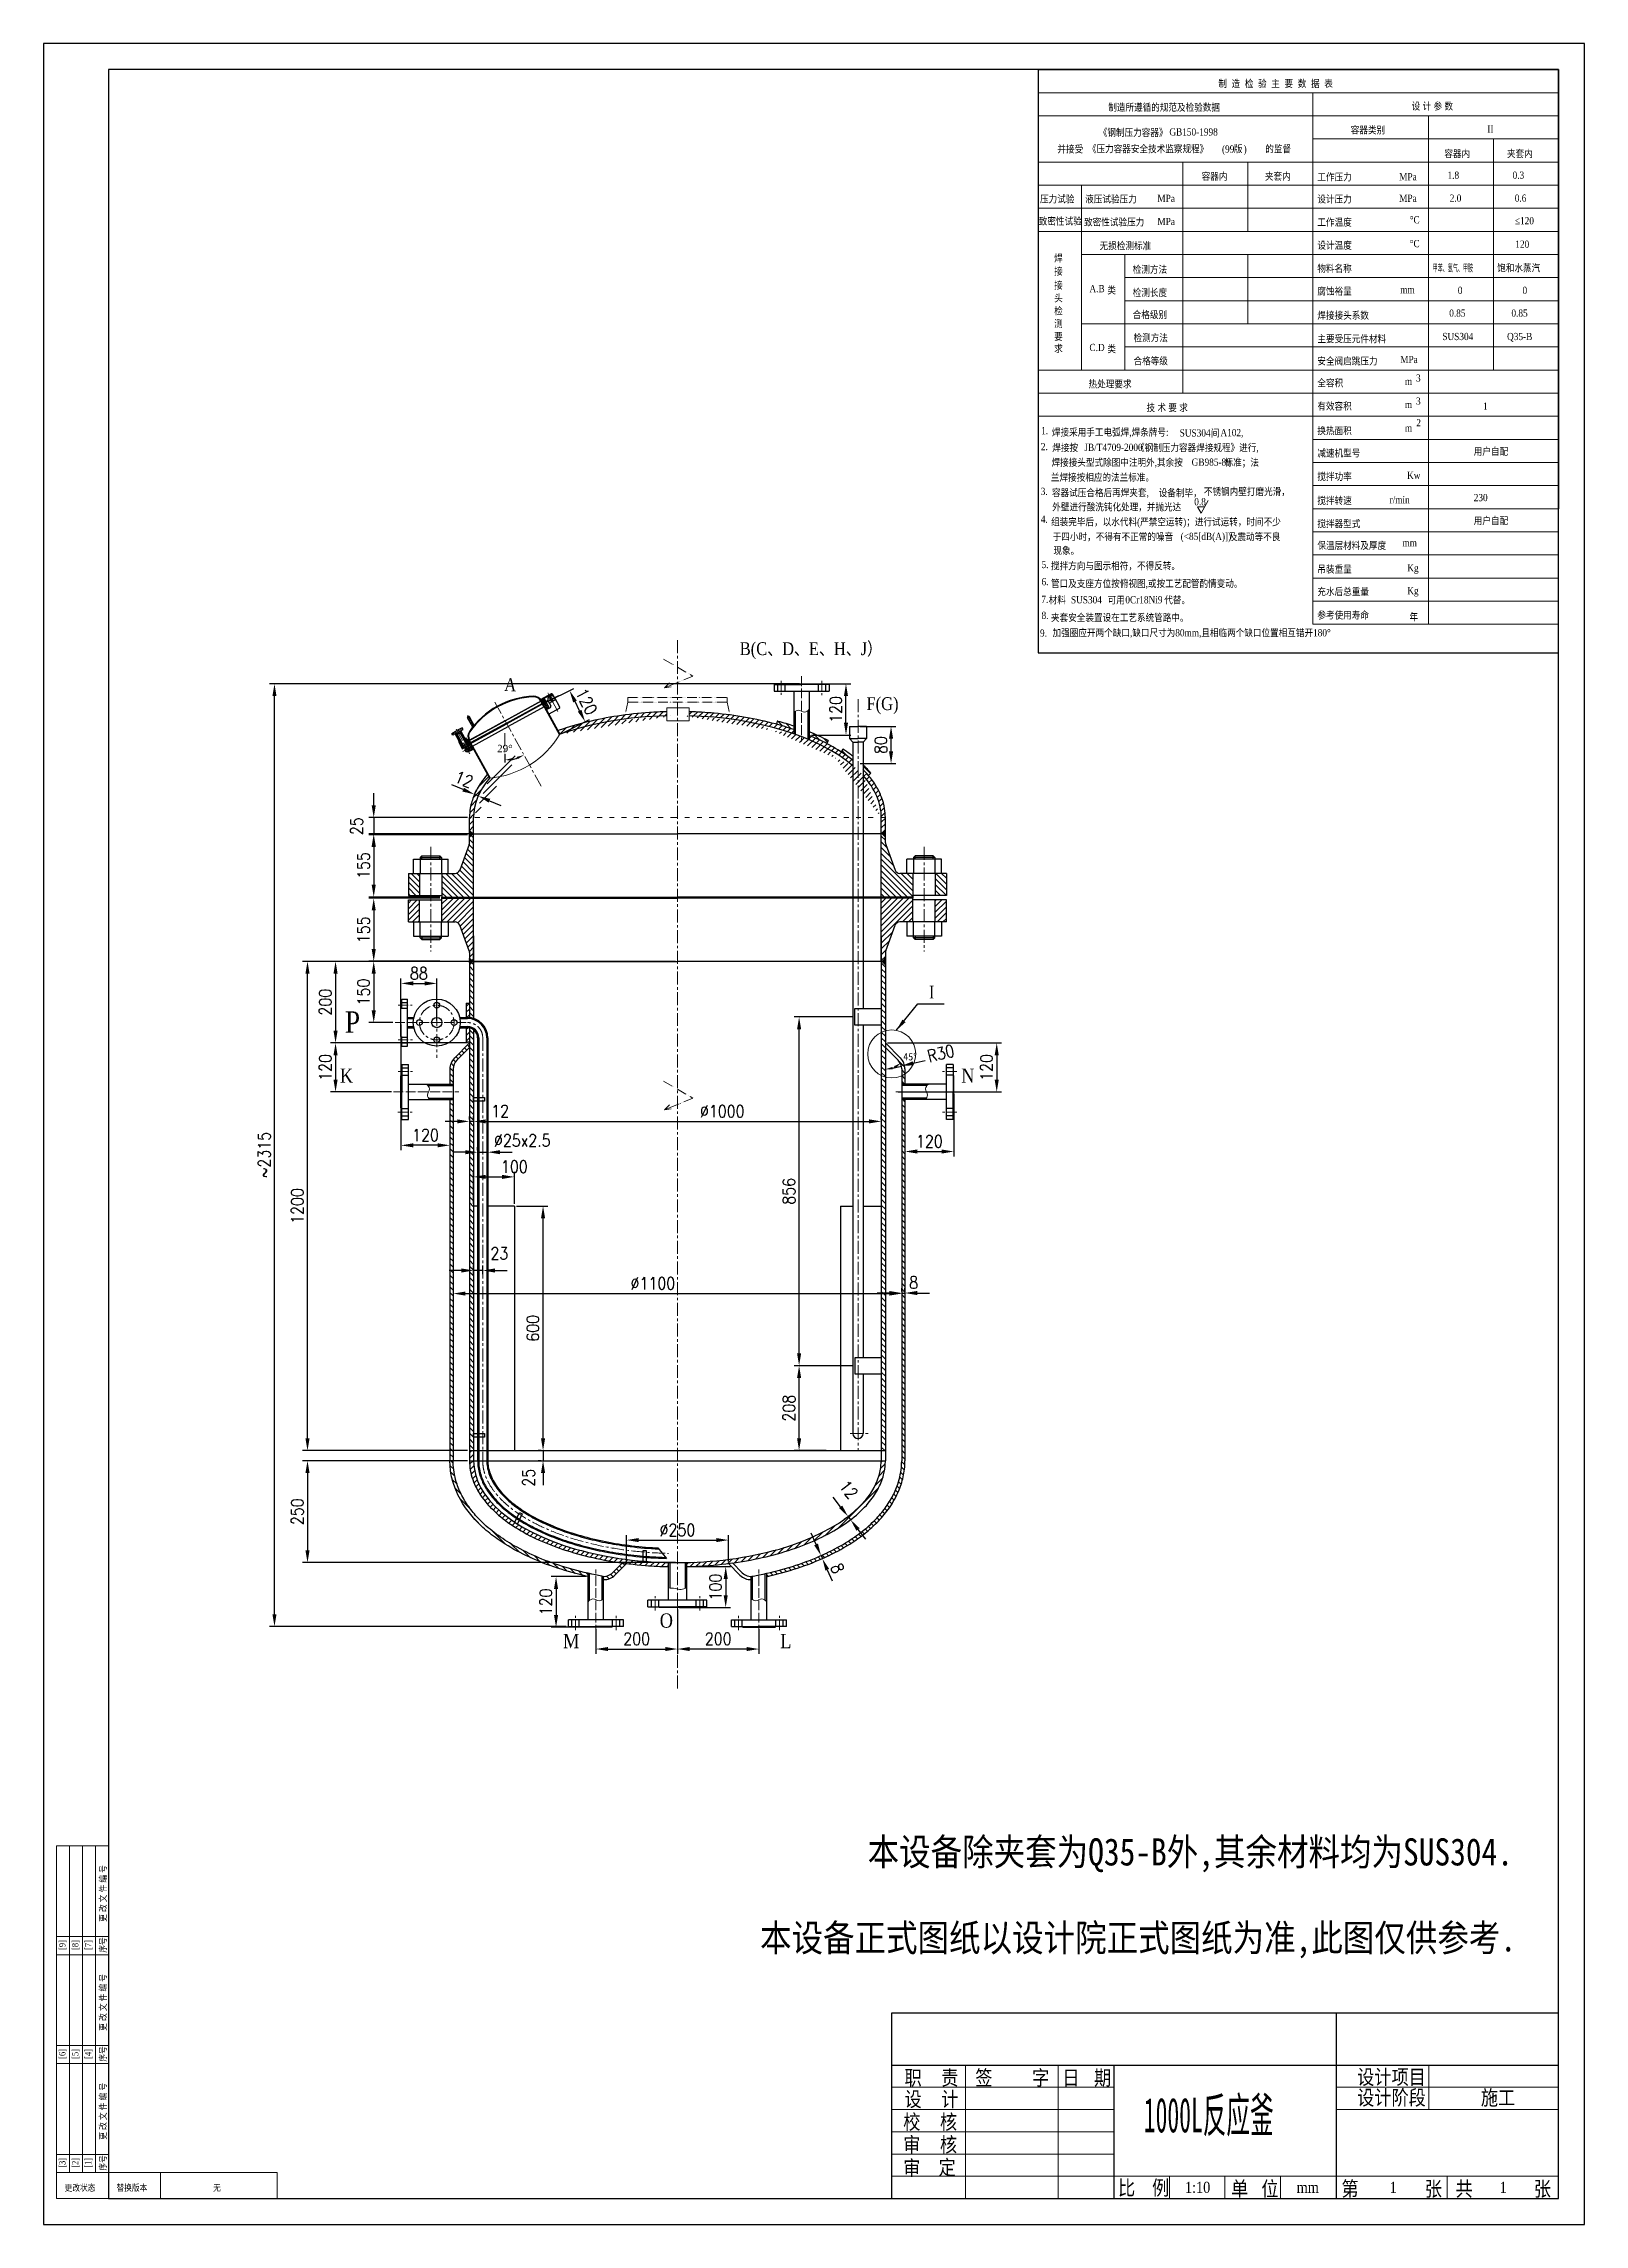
# Model space of a CAD drawing. Header units: millimetres. Extents: x 26918 to 78580, y -35580 to -8334.
# Drawn here: x 26918 to 30697, y -13685 to -8334 of the extents above.
import ezdxf

# ---------------------------------------------------------------- set-up
doc = ezdxf.new("R2010")
doc.units = ezdxf.units.MM
doc.header["$MEASUREMENT"] = 0
for name, pattern in [('ACAD_ISO03W100', [30, 12, -18]), ('ACAD_ISO04W100', [30, 24, -3, 0, -3]), ('ACAD_ISO05W100', [36, 24, -3, 0, -3, 0, -3, 0, -3]), ('CENTER', [50.8, 31.75, -6.35, 6.35, -6.35])]:
    doc.linetypes.add(name, pattern=pattern)
doc.layers.get('0').update_dxf_attribs({"lineweight": 20})
for name, color, linetype, lineweight in [('01-中心线(红)', 1, 'CENTER', 13), ('02-粗实线(白)', 7, 'Continuous', 25), ('03-部面线(青)', 4, 'Continuous', 9), ('fqg1.2', 1, 'ACAD_ISO04W100', 20), ('fqg1.4', 3, 'Continuous', 30), ('中心线层', 1, 'CENTER', 13), ('假想线', 4, 'ACAD_ISO05W100', 20), ('粗实线', 3, 'Continuous', 30), ('细实线', 7, 'Continuous', 20), ('虚线', 6, 'ACAD_ISO03W100', 20)]:
    doc.layers.add(name, color=color, linetype=linetype, lineweight=lineweight)
for name, color, linetype in [('DEVICE', 4, 'Continuous'), ('LAYERDIM', 1, 'Continuous'), ('MAINLINE', 3, 'Continuous')]:
    doc.layers.add(name, color=color, linetype=linetype)
doc.styles.get("Standard").update_dxf_attribs({"font": 'SIMFANG.TTF'})
doc.styles.add('STYLE1', font='TIMES.TTF', dxfattribs={"height": 18})
doc.styles.add('STYLE2', font='SIMHEI.TTF', dxfattribs={"width": 0.85})
doc.styles.add('SZ', font='romand.shx', dxfattribs={"width": 0.85, "bigfont": 'hztxt.shx'})
doc.dimstyles.new('BZ1', dxfattribs={"dimtxt": 30, "dimasz": 30, "dimexe": 12, "dimexo": 5, "dimgap": 10, "dimtad": 1, "dimdec": 0, "dimzin": 0, "dimdsep": 46, "dimtxsty": 'SZ', "dimcen": 5, "dimadec": 0, "dimazin": 0, "dimtfac": 0.05, "dimtdec": 0, "dimtmove": 2, "dimatfit": 3, "dimfxl": 1, "dimtolj": 1, "dimtzin": 0, "dimarcsym": 0})
doc.dimstyles.new('BZ1$2', dxfattribs={"dimscale": 1.2, "dimtxt": 15, "dimasz": 15, "dimexe": 5, "dimexo": 0.4, "dimgap": 5, "dimtad": 1, "dimtih": 1, "dimtoh": 1, "dimdec": 0, "dimzin": 0, "dimdsep": 46, "dimtxsty": 'SZ', "dimcen": 5, "dimadec": 0, "dimazin": 0, "dimtfac": 1.666667, "dimtdec": 4, "dimtmove": 2, "dimatfit": 3, "dimfxl": 1, "dimtolj": 1, "dimtzin": 0, "dimarcsym": 0})
pattern_1 = [(45, (331.977, -1238.953), (-7.0710678, 7.0710678), [])]
pattern_2 = [(135, (331.977, -1238.953), (-7.0710678, -7.0710678), [])]

msp = doc.modelspace()

# ---------------------------------------------------------------- texts
at = {"style": 'STYLE1'}
for s, height, width, p in [('制  造  检  验  主  要  数  据  表', 17.722, 0.85, (29799.4, -8441.3)), ('制造所遵循的规范及检验数据', 17.722, 0.85, (29529.3, -8499.5)), ('设 计 参 数', 17.72, 0.85, (30273.6, -8496.7)), ('《钢制压力容器》', 17.72, 0.85, (29506.2, -8561.3)), ('GB150-1998', 17.72, 0.85, (29679.3, -8560)), ('容器类别', 17.72, 0.85, (30124.2, -8555.1)), ('并接受', 17.72, 0.85, (29404.6, -8602.1)), ('《压力容器安全技术监察规程》', 17.722, 0.85, (29479.5, -8601.4)), ('(99    )', 17.72, 0.85, (29808.4, -8601.9)), ('版', 17.7, 0.85, (29837.6, -8601.4)), ('的监督', 17.72, 0.85, (29914.5, -8601.4)), ('容器内', 17.72, 0.85, (30353.7, -8613.3)), ('夹套内', 17.72, 0.85, (30507.4, -8613.3)), ('容器内', 17.72, 0.85, (29758.6, -8668.9)), ('夹套内', 17.72, 0.85, (29913.7, -8668.9)), ('工作压力', 17.72, 0.85, (30042.3, -8670.5)), ('MPa', 17.72, 0.85, (30243, -8669.8)), ('1.8', 17.72, 0.85, (30361.6, -8666.1)), ('0.3', 17.72, 0.85, (30521.1, -8666.1)), ('压力试验', 17.72, 0.85, (29362.1, -8724.4)), ('液压试验压力', 17.72, 0.85, (29472.9, -8724.6)), ('MPa', 17.72, 0.85, (29650, -8722.9)), ('设计压力', 17.72, 0.85, (30042.3, -8724.7)), ('MPa', 17.72, 0.85, (30243, -8722.6)), ('2.0', 17.72, 0.85, (30367, -8722.4)), ('0.6', 17.72, 0.85, (30526.5, -8722.4)), ('致密性试验', 17.72, 0.85, (29359, -8778.9)), ('致密性试验压力', 17.72, 0.85, (29470.2, -8781.1)), ('MPa', 17.72, 0.85, (29650, -8779.6)), ('工作温度', 17.72, 0.85, (30042.3, -8781.5)), ('%%DC', 17.72, 0.85, (30269, -8775.4)), ('≤120', 17.72, 0.85, (30526.9, -8777.7)), ('无损检测标准', 17.72, 0.85, (29508.2, -8839.2)), ('设计温度', 17.72, 0.85, (30042.3, -8838.2)), ('%%DC', 17.72, 0.85, (30269, -8833.8)), ('120', 17.72, 0.85, (30527.8, -8835.4)), ('焊', 17.7, 0.85, (29396.8, -8869.6)), ('检测方法', 17.72, 0.85, (29589.4, -8897.3)), ('物料名称', 17.72, 0.85, (30042.3, -8894.9)), ('甲苯、氢气、甲胺', 17.72, 0.5, (30324.9, -8893.5)), ('饱和水蒸汽', 17.72, 0.85, (30483.4, -8893.5)), ('接', 17.7, 0.85, (29396.8, -8901.7)), ('接', 17.7, 0.85, (29396.8, -8936)), ('A.B', 17.72, 0.85, (29483.3, -8944.4)), ('类', 17.7, 0.85, (29527.4, -8948)), ('检测长度', 17.72, 0.85, (29589.4, -8954.1)), ('腐蚀裕量', 17.72, 0.85, (30042.3, -8950.7)), ('mm', 17.72, 0.85, (30245.6, -8946.8)), ('0', 17.7, 0.85, (30386.7, -8948.6)), ('0', 17.7, 0.85, (30545.5, -8948.6)), ('检', 17.7, 0.85, (29396.8, -8998.9)), ('头', 17.7, 0.85, (29396.8, -8967.7)), ('合格级别', 17.72, 0.85, (29589.4, -9008.3)), ('0.85', 17.72, 0.85, (30365.8, -9004.4)), ('0.85', 17.72, 0.85, (30518.3, -9004.4)), ('测', 17.7, 0.85, (29396.8, -9030.4)), ('焊接接头系数', 17.72, 0.85, (30042.3, -9010)), ('求', 17.7, 0.85, (29396.8, -9091.7)), ('要', 17.7, 0.85, (29396.8, -9062)), ('C.D', 17.72, 0.85, (29483.3, -9088.7)), ('类', 17.7, 0.85, (29527.4, -9092.1)), ('检测方法', 17.72, 0.85, (29591.4, -9065)), ('主要受压元件材料', 17.72, 0.85, (30042.3, -9067.5)), ('SUS304', 17.72, 0.85, (30348.8, -9061.8)), ('Q35-B', 17.72, 0.85, (30507.6, -9061.8)), ('合格等级', 17.72, 0.85, (29591.4, -9121.7)), ('安全阀启跳压力', 17.72, 0.85, (30042.3, -9122.1)), ('MPa', 17.72, 0.85, (30245.6, -9118.2)), ('3', 17.7, 0.85, (30284.3, -9163.7)), ('热处理要求', 17.72, 0.85, (29481.2, -9178.3)), ('全容积', 17.72, 0.85, (30042.3, -9175.9)), ('m', 17.7, 0.85, (30257.2, -9171.8)), ('技 术 要 求', 17.72, 0.85, (29623.2, -9236.5)), ('有效容积', 17.72, 0.85, (30042.3, -9232.6)), ('m', 17.7, 0.85, (30257.2, -9228.5)), ('3', 17.7, 0.85, (30284.3, -9220.4)), ('2', 17.7, 0.85, (30285, -9273.3)), ('1', 17.7, 0.85, (30448.6, -9232.8)), ('1.', 17.72, 0.85, (29364.9, -9292.8)), ('焊接采用手工电弧焊,焊条牌号:', 17.722, 0.85, (29391.2, -9296.6)), ('SUS304', 17.72, 0.85, (29704.6, -9298.5)), ('间', 17.7, 0.85, (29781, -9298.8)), ('A102,', 17.72, 0.85, (29804.6, -9297.6)), ('换热面积', 17.72, 0.85, (30042.3, -9293)), ('m', 17.7, 0.85, (30257.2, -9286.2)), ('2.', 17.72, 0.85, (29364.2, -9331.9)), ('焊接接头型式除图中注明外,其余按                  标准；法', 17.722, 0.85, (29390.3, -9370.7)), ('焊接按                         《钢制压力容器焊接规程》进行,', 17.722, 0.85, (29392.1, -9334.6)), ('JB/T4709-2000', 17.722, 0.85, (29470.9, -9333.8)), ('GB985-88', 17.72, 0.85, (29734, -9370.1)), ('减速机型号', 17.72, 0.85, (30042.3, -9347.9)), ('用户自配', 17.72, 0.85, (30425.8, -9343.6)), ('兰焊接按相应的法兰标准。', 17.722, 0.85, (29388.7, -9407.3)), ('搅拌功率', 17.72, 0.85, (30042.3, -9405.4)), ('Kw', 17.72, 0.85, (30262.3, -9402.4)), ('3.', 17.72, 0.85, (29363.8, -9441.8)), ('容器试压合格后再焊夹套,', 17.722, 0.85, (29391.4, -9445)), ('外壁进行酸洗钝化处理，并抛光达', 17.722, 0.85, (29392.1, -9480)), ('设备制毕，', 17.72, 0.85, (29653.2, -9445.3)), ('不锈钢内壁打磨光滑，', 17.72, 0.85, (29764, -9442.3)), ('搅拌转速', 17.72, 0.85, (30042.3, -9464.4)), ('r/min', 17.72, 0.85, (30219.5, -9462.3)), ('230', 17.72, 0.85, (30425.8, -9457)), ('4.', 17.72, 0.85, (29364.1, -9510)), ('组装完毕后，以水代料(严禁空运转)；进行试运转，时间不少', 17.722, 0.85, (29389.2, -9516.6)), ('搅拌器型式', 17.72, 0.85, (30042.3, -9521.2)), ('用户自配', 17.72, 0.85, (30425.8, -9513.7)), ('于四小时，不得有不正常的噪音                        及震动等不良', 17.722, 0.85, (29393.3, -9553.1)), ('现象。', 17.72, 0.85, (29394.9, -9587.2)), ('(<85[dB(A)])', 17.722, 0.85, (29707, -9552.2)), ('保温层材料及厚度', 17.72, 0.85, (30042.3, -9574.5)), ('mm', 17.72, 0.85, (30251.1, -9567.8)), ('5.', 17.72, 0.85, (29365.8, -9621.2)), ('搅拌方向与图示相符，不得反转。', 17.722, 0.85, (29389, -9624.5)), ('吊装重量', 17.72, 0.85, (30042.3, -9632.7)), ('Kg', 17.72, 0.85, (30262.8, -9629.5)), ('6.', 17.72, 0.85, (29365.8, -9663.3)), ('管口及支座方位按俯视图,或按工艺配管酌情变动。', 17.722, 0.85, (29389, -9667.9)), ('充水后总重量', 17.72, 0.85, (30042.3, -9687.7)), ('Kg', 17.72, 0.85, (30262.8, -9685.4)), ('8.', 17.72, 0.85, (29365.8, -9746)), ('7.', 17.72, 0.85, (29365.3, -9706.7)), (' 材料                  可用                 代替。', 17.722, 0.85, (29377.6, -9708.3)), ('夹套安全装置设在工艺系统管路中。', 17.722, 0.85, (29389, -9751.4)), ('SUS304', 17.72, 0.85, (29438, -9707.7)), ('0Cr18Ni9', 17.72, 0.85, (29571.4, -9707.6)), ('参考使用寿命', 17.72, 0.85, (30042.3, -9745.4)), ('年', 17.7, 0.85, (30268.4, -9749.5)), ('9.', 17.72, 0.85, (29362, -9789.4)), ('加强圈应开两个缺口,缺口尺寸为80mm,且相临两个缺口位置相互错开180°', 17.722, 0.85, (29392.9, -9788.6)), ('职', 36.4, 0.85, (29029.7, -13343.1)), ('责', 36.4, 0.85, (29119.7, -13343.1)), ('责', 36.4, 0.85, (29119.7, -13343.1)), ('签', 36.4, 0.85, (29203.3, -13343.1)), ('签', 36.4, 0.85, (29203.3, -13343.1)), ('字', 36.4, 0.85, (29342.7, -13343.1)), ('字', 36.4, 0.85, (29342.7, -13343.1)), ('日', 36.4, 0.85, (29417, -13343.1)), ('日', 36.4, 0.85, (29417, -13343.1)), ('期', 36.4, 0.85, (29494.4, -13343.1)), ('设计项目', 36.35, 0.85, (30139.9, -13341.3)), ('设', 36.4, 0.85, (29029.7, -13395.7)), ('计', 36.4, 0.85, (29119.7, -13395.7)), ('计', 36.4, 0.85, (29119.7, -13395.7)), ('设计阶段', 36.35, 0.85, (30139.9, -13391.8)), ('施工', 36.35, 0.85, (30443.2, -13391.8)), ('校', 36.4, 0.85, (29026.6, -13451.5)), ('核', 36.4, 0.85, (29116.6, -13451.5)), ('核', 36.4, 0.85, (29116.6, -13451.5)), ('审', 36.4, 0.85, (29026.6, -13507.2)), ('核', 36.4, 0.85, (29116.6, -13507.2)), ('核', 36.4, 0.85, (29116.6, -13507.2)), ('审', 36.4, 0.85, (29026.6, -13564.3)), ('定', 36.4, 0.85, (29113.5, -13562.9)), ('更改状态', 15.9, 0.85, (26969.7, -13602.7)), ('替换版本', 15.9, 0.85, (27096.9, -13602.7)), ('无', 15.9, 0.85, (27334.1, -13602.7)), ('比', 36.4, 0.85, (29553.3, -13613)), ('例', 36.4, 0.85, (29636.9, -13613)), ('1:10', 27.26, 0.85, (29717.5, -13607.3)), ('单', 36.4, 0.85, (29830.6, -13615.5)), ('位', 36.4, 0.85, (29905, -13615.5)), ('mm', 27.26, 0.85, (29991.6, -13607.3)), ('第', 36.4, 0.85, (30101.4, -13615.5)), ('1', 27.3, 0.85, (30219.6, -13607.3)), ('张', 36.4, 0.85, (30305.8, -13615.5)), ('共', 36.4, 0.85, (30381.3, -13615.5)), ('1', 27.3, 0.85, (30489.4, -13607.3)), ('张', 36.4, 0.85, (30573.3, -13615.5))]:
    msp.add_text(s, height=height, dxfattribs=dict(at, width=width)).set_placement(p)
at = {"color": 1, "style": 'STYLE1', "width": 0.85}
msp.add_text('II', height=17.72, dxfattribs=at).set_placement((30459.1, -8552.8))
at = {"linetype": 'Continuous', "style": 'STYLE1', "width": 0.85}
msp.add_text('0.8', height=17.72, dxfattribs=at).set_placement((29740.4, -9467.1))
at = {"style": 'STYLE1', "width": 0.85}
for s, height, p in [('更 改 文 件 编 号', 15.904, (27072, -12942.5)), ('[9]', 15.9, (26971.8, -13011.4)), ('[8]', 15.9, (27003.6, -13011.4)), ('[7]', 15.9, (27035.4, -13011.4)), ('序号', 15.9, (27072, -13018.2)), ('更 改 文 件 编 号', 15.904, (27072, -13209.7)), ('[6]', 15.9, (26971.8, -13278.5)), ('[5]', 15.9, (27003.6, -13278.5)), ('[4]', 15.9, (27035.4, -13278.5)), ('序号', 15.9, (27072, -13285.4)), ('更 改 文 件 编 号', 15.904, (27072, -13476.9)), ('[3]', 15.9, (26971.8, -13545.7)), ('[2]', 15.9, (27003.6, -13545.7)), ('[1]', 15.9, (27035.4, -13545.7)), ('序号', 15.9, (27072, -13552.6))]:
    msp.add_text(s, height=height, rotation=90, dxfattribs=at).set_placement(p)
at = {"layer": 'LAYERDIM', "style": 'STYLE1', "width": 0.85}
msp.add_text('I', height=31.5, dxfattribs=at).set_placement((29089.6, -10677.1))
at = {"layer": 'MAINLINE'}
for s, height, style, width, p in [('B(C、D、E、H、J）', 31.5, 'STYLE1', 0.85, (28625.6, -9834.6)), ('F(G)', 31.5, 'STYLE1', 0.85, (28936.4, -9969.5)), ('P', 52.5, 'STYLE1', 0.85, (27657, -10761)), ('K', 35, 'STYLE1', 0.85, (27644.9, -10883.9)), ('N', 35, 'STYLE1', 0.85, (29168.8, -10883.9)), ('O', 35, 'STYLE1', 0.85, (28429.4, -12220.7)), ('M', 35, 'STYLE1', 0.85, (28192.2, -12271)), ('L', 35, 'STYLE1', 0.85, (28724.9, -12271)), ('本设备除夹套为Q35-B外,其余材料均为SUS304.', 66.647, 'STYLE2', 0.85, (28939.3, -12804.1)), ('本设备正式图纸以设计院正式图纸为准,此图仅供参考.', 66.647, 'STYLE2', 0.85, (28675.4, -13015)), ('1000L反应釜', 85, 'STYLE2', 0.5, (29616.7, -13458.9))]:
    msp.add_text(s, height=height, dxfattribs=dict(at, style=style, width=width)).set_placement(p)
at = {"layer": 'MAINLINE', "style": 'STYLE1', "width": 0.85}
msp.add_text('A', height=31.5, rotation=357.057, dxfattribs=at).set_placement((28047.7, -9922.2))

# ---------------------------------------------------------------- blocks, each defined once
blk = doc.blocks.new('*D23')
at = {"layer": 'Defpoints', "color": 0}
for p in [(28495.3, -12071), (28472.8, -12171.2), (28591.2, -12171.2)]:
    blk.add_point(p, dxfattribs=at)
at = {"layer": '细实线', "color": 0, "lineweight": -2}
for p, q in [((28500.3, -12071), (28603.2, -12071)), ((28591.2, -12101), (28591.2, -12141.2)), ((28477.8, -12171.2), (28603.2, -12171.2))]:
    blk.add_line(p, q, dxfattribs=at)
at = {"layer": '细实线', "color": 0}
for points in [[(28586.2, -12101), (28596.2, -12101), (28591.2, -12071)], [(28586.2, -12141.2), (28596.2, -12141.2), (28591.2, -12171.2)]]:
    blk.add_solid(points, dxfattribs=at)
at = {"layer": '细实线', "color": 0, "insert": (28566.2, -12121.1), "char_height": 30, "attachment_point": 5, "rotation": 90, "style": 'SZ'}
blk.add_mtext('\\A1;100', dxfattribs=at)
blk = doc.blocks.new('*D25')
at = {"layer": 'Defpoints', "color": 0}
for p in [(28777.3, -9905), (28886.2, -9905), (28796.3, -10030.7)]:
    blk.add_point(p, dxfattribs=at)
at = {"layer": '细实线', "color": 0, "lineweight": -2}
for p, q in [((28782.3, -9905), (28898.2, -9905)), ((28886.2, -10000.7), (28886.2, -9935)), ((28801.3, -10030.7), (28898.2, -10030.7))]:
    blk.add_line(p, q, dxfattribs=at)
at = {"layer": '细实线', "color": 0}
for points in [[(28881.2, -9935), (28891.2, -9935), (28886.2, -9905)], [(28881.2, -10000.7), (28891.2, -10000.7), (28886.2, -10030.7)]]:
    blk.add_solid(points, dxfattribs=at)
at = {"layer": '细实线', "color": 0, "insert": (28861.2, -9967.8), "char_height": 30, "attachment_point": 5, "rotation": 90, "style": 'SZ'}
blk.add_mtext('\\A1;120', dxfattribs=at)
blk = doc.blocks.new('*D26')
at = {"layer": 'Defpoints', "color": 0}
for p in [(28915.7, -10009.5), (28996.7, -10009.5), (28915.7, -10100.9)]:
    blk.add_point(p, dxfattribs=at)
at = {"layer": '细实线', "color": 0, "lineweight": -2}
for p, q in [((28920.7, -10009.5), (29008.7, -10009.5)), ((28996.7, -10070.9), (28996.7, -10039.5)), ((28920.7, -10100.9), (29008.7, -10100.9))]:
    blk.add_line(p, q, dxfattribs=at)
at = {"layer": '细实线', "color": 0}
for points in [[(28991.7, -10039.5), (29001.7, -10039.5), (28996.7, -10009.5)], [(28991.7, -10070.9), (29001.7, -10070.9), (28996.7, -10100.9)]]:
    blk.add_solid(points, dxfattribs=at)
at = {"layer": '细实线', "color": 0, "insert": (28971.7, -10055.2), "char_height": 30, "attachment_point": 5, "rotation": 90, "style": 'SZ'}
blk.add_mtext('\\A1;80', dxfattribs=at)
blk = doc.blocks.new('*D27')
at = {"layer": 'Defpoints', "color": 0}
for p in [(28025.2, -9950), (28049.6, -10026.3), (28049.6, -10077.4), (28081.7, -10086.5), (28140.5, -10159.9)]:
    blk.add_point(p, dxfattribs=at)
at = {"layer": '细实线', "color": 0, "lineweight": -2}
blk.add_line((28049.6, -10077.9), (28049.6, -10097.9), dxfattribs=at)
blk.add_arc((28049.6, -9994.4), 97.5, 280.592, 288.1869, dxfattribs=at)
at = {"layer": '细实线', "color": 0}
for points in [[(28067.8, -10093.3), (28067.3, -10087.3), (28049.6, -10091.9)], [(28078.9, -10084.3), (28081.2, -10089.8), (28096.6, -10079.9)]]:
    blk.add_solid(points, dxfattribs=at)
at = {"layer": '细实线', "color": 0, "insert": (28049.6, -10063.9), "char_height": 18, "attachment_point": 5, "style": 'STYLE1'}
blk.add_mtext('\\A1;29°', dxfattribs=at)
blk = doc.blocks.new('*D28')
at = {"layer": 'Defpoints', "color": 0}
for p in [(28208.2, -9921.6), (28146.4, -9952.5), (28184.6, -10028.9)]:
    blk.add_point(p, dxfattribs=at)
at = {"layer": '细实线', "color": 0, "lineweight": -2}
for p, q in [((28150.9, -9950.3), (28218.9, -9916.2)), ((28233, -9971.1), (28221.6, -9948.4)), ((28189.1, -10026.7), (28257.1, -9992.6))]:
    blk.add_line(p, q, dxfattribs=at)
at = {"layer": '细实线', "color": 0}
for points in [[(28226.1, -9946.2), (28217.1, -9950.7), (28208.2, -9921.6)], [(28237.4, -9968.9), (28228.5, -9973.4), (28246.4, -9998)]]:
    blk.add_solid(points, dxfattribs=at)
at = {"layer": '细实线', "color": 0, "insert": (28249.6, -9948.6), "char_height": 30, "attachment_point": 5, "rotation": 296.5983, "style": 'SZ'}
blk.add_mtext('\\A1;120', dxfattribs=at)
blk = doc.blocks.new('*D29')
at = {"layer": 'Defpoints', "color": 0}
for p in [(28597.8, -12005.8), (28347.8, -12063.3), (28597.8, -12063.3)]:
    blk.add_point(p, dxfattribs=at)
at = {"layer": '细实线', "color": 0, "lineweight": -2}
for p, q in [((28347.8, -12058.3), (28347.8, -11993.8)), ((28377.8, -12005.8), (28567.8, -12005.8)), ((28597.8, -12058.3), (28597.8, -11993.8))]:
    blk.add_line(p, q, dxfattribs=at)
at = {"layer": '细实线', "color": 0}
for points in [[(28377.8, -12000.8), (28377.8, -12010.8), (28347.8, -12005.8)], [(28567.8, -12000.8), (28567.8, -12010.8), (28597.8, -12005.8)]]:
    blk.add_solid(points, dxfattribs=at)
at = {"layer": '细实线', "color": 0, "insert": (28472.8, -11980.8), "char_height": 30, "attachment_point": 5, "style": 'SZ'}
blk.add_mtext('\\A1;%%c250', dxfattribs=at)
blk = doc.blocks.new('*D30')
at = {"layer": 'Defpoints', "color": 0}
for p in [(28272.8, -12219.6), (28472.8, -12219.6), (28472.8, -12273.1)]:
    blk.add_point(p, dxfattribs=at)
at = {"layer": '细实线', "color": 0, "lineweight": -2}
for p, q in [((28272.8, -12224.6), (28272.8, -12285.1)), ((28472.8, -12224.6), (28472.8, -12285.1)), ((28302.8, -12273.1), (28442.8, -12273.1))]:
    blk.add_line(p, q, dxfattribs=at)
at = {"layer": '细实线', "color": 0}
for points in [[(28302.8, -12268.1), (28302.8, -12278.1), (28272.8, -12273.1)], [(28442.8, -12268.1), (28442.8, -12278.1), (28472.8, -12273.1)]]:
    blk.add_solid(points, dxfattribs=at)
at = {"layer": '细实线', "color": 0, "insert": (28372.8, -12248.1), "char_height": 30, "attachment_point": 5, "style": 'SZ'}
blk.add_mtext('\\A1;200', dxfattribs=at)
blk = doc.blocks.new('*D31')
at = {"layer": 'Defpoints', "color": 0}
for p in [(28472.8, -12171.2), (28672.8, -12219.6), (28472.8, -12273.1)]:
    blk.add_point(p, dxfattribs=at)
at = {"layer": '细实线', "color": 0, "lineweight": -2}
for p, q in [((28472.8, -12176.2), (28472.8, -12285.1)), ((28672.8, -12224.6), (28672.8, -12285.1)), ((28642.8, -12273.1), (28502.8, -12273.1))]:
    blk.add_line(p, q, dxfattribs=at)
at = {"layer": '细实线', "color": 0}
for points in [[(28502.8, -12268.1), (28502.8, -12278.1), (28472.8, -12273.1)], [(28642.8, -12268.1), (28642.8, -12278.1), (28672.8, -12273.1)]]:
    blk.add_solid(points, dxfattribs=at)
at = {"layer": '细实线', "color": 0, "insert": (28572.8, -12248.1), "char_height": 30, "attachment_point": 5, "style": 'SZ'}
blk.add_mtext('\\A1;200', dxfattribs=at)
blk = doc.blocks.new('*D32')
at = {"layer": 'Defpoints', "color": 0}
for p in [(28253.8, -12095.5), (28175.1, -12219.6), (28272.8, -12219.6)]:
    blk.add_point(p, dxfattribs=at)
at = {"layer": '细实线', "color": 0, "lineweight": -2}
for p, q in [((28248.8, -12095.5), (28163.1, -12095.5)), ((28175.1, -12125.5), (28175.1, -12189.6)), ((28267.8, -12219.6), (28163.1, -12219.6))]:
    blk.add_line(p, q, dxfattribs=at)
at = {"layer": '细实线', "color": 0}
for points in [[(28170.1, -12125.5), (28180.1, -12125.5), (28175.1, -12095.5)], [(28170.1, -12189.6), (28180.1, -12189.6), (28175.1, -12219.6)]]:
    blk.add_solid(points, dxfattribs=at)
at = {"layer": '细实线', "color": 0, "insert": (28150.1, -12157.5), "char_height": 30, "attachment_point": 5, "rotation": 90, "style": 'SZ'}
blk.add_mtext('\\A1;120', dxfattribs=at)
blk = doc.blocks.new('*D39')
at = {"layer": 'Defpoints', "color": 0}
for p in [(27565.5, -10586.2), (28472.8, -10586.2), (27962.8, -11786.2)]:
    blk.add_point(p, dxfattribs=at)
at = {"layer": '细实线', "color": 0, "lineweight": -2}
for p, q in [((28467.8, -10586.2), (27553.5, -10586.2)), ((27565.5, -11756.2), (27565.5, -10616.2)), ((27957.8, -11786.2), (27553.5, -11786.2))]:
    blk.add_line(p, q, dxfattribs=at)
at = {"layer": '细实线', "color": 0}
for points in [[(27560.5, -10616.2), (27570.5, -10616.2), (27565.5, -10586.2)], [(27560.5, -11756.2), (27570.5, -11756.2), (27565.5, -11786.2)]]:
    blk.add_solid(points, dxfattribs=at)
at = {"layer": '细实线', "color": 0, "insert": (27540.5, -11186.2), "char_height": 30, "attachment_point": 5, "rotation": 90, "style": 'SZ'}
blk.add_mtext('\\A1;1200', dxfattribs=at)
blk = doc.blocks.new('*D40')
at = {"layer": 'Defpoints', "color": 0}
for p in [(28072.8, -11186.2), (28143.2, -11186.2), (28072.8, -11786.2)]:
    blk.add_point(p, dxfattribs=at)
at = {"layer": '细实线', "color": 0, "lineweight": -2}
for p, q in [((28077.8, -11186.2), (28155.2, -11186.2)), ((28143.2, -11756.2), (28143.2, -11216.2)), ((28077.8, -11786.2), (28155.2, -11786.2))]:
    blk.add_line(p, q, dxfattribs=at)
at = {"layer": '细实线', "color": 0}
for points in [[(28138.2, -11216.2), (28148.2, -11216.2), (28143.2, -11186.2)], [(28138.2, -11756.2), (28148.2, -11756.2), (28143.2, -11786.2)]]:
    blk.add_solid(points, dxfattribs=at)
at = {"layer": '细实线', "color": 0, "insert": (28118.2, -11486.2), "char_height": 30, "attachment_point": 5, "rotation": 90, "style": 'SZ'}
blk.add_mtext('\\A1;600', dxfattribs=at)
blk = doc.blocks.new('*D41')
at = {"layer": 'Defpoints', "color": 0}
for p in [(28072.8, -11114.7), (27972.8, -11186.2), (28072.8, -11186.2)]:
    blk.add_point(p, dxfattribs=at)
at = {"layer": '细实线', "color": 0, "lineweight": -2}
for p, q in [((27972.8, -11181.2), (27972.8, -11102.7)), ((28002.8, -11114.7), (28042.8, -11114.7)), ((28072.8, -11181.2), (28072.8, -11102.7))]:
    blk.add_line(p, q, dxfattribs=at)
at = {"layer": '细实线', "color": 0}
for points in [[(28002.8, -11109.7), (28002.8, -11119.7), (27972.8, -11114.7)], [(28042.8, -11109.7), (28042.8, -11119.7), (28072.8, -11114.7)]]:
    blk.add_solid(points, dxfattribs=at)
at = {"layer": '细实线', "color": 0, "insert": (28072.8, -11089.7), "char_height": 30, "attachment_point": 5, "style": 'SZ'}
blk.add_mtext('\\A1;100', dxfattribs=at)
blk = doc.blocks.new('*D42')
at = {"layer": 'Defpoints', "color": 0}
for p in [(27972.8, -11344.4), (27972.8, -11358.5), (27995.3, -11358.5)]:
    blk.add_point(p, dxfattribs=at)
at = {"layer": '细实线', "color": 0, "lineweight": -2}
for p, q in [((27972.8, -11353.5), (27972.8, -11332.4)), ((27995.3, -11353.5), (27995.3, -11332.4)), ((27942.8, -11344.4), (27912.8, -11344.4)), ((27995.3, -11344.4), (27972.8, -11344.4)), ((28025.3, -11344.4), (28055.3, -11344.4))]:
    blk.add_line(p, q, dxfattribs=at)
at = {"layer": '细实线', "color": 0}
for points in [[(27942.8, -11339.4), (27942.8, -11349.4), (27972.8, -11344.4)], [(28025.3, -11339.4), (28025.3, -11349.4), (27995.3, -11344.4)]]:
    blk.add_solid(points, dxfattribs=at)
at = {"layer": '细实线', "color": 0, "insert": (28036.1, -11302.4), "char_height": 30, "attachment_point": 5, "style": 'SZ'}
blk.add_mtext('\\A1;23', dxfattribs=at)
blk = doc.blocks.new('*D43')
at = {"layer": 'Defpoints', "color": 0}
for p in [(28143.2, -11786.2), (28143.2, -11811.2), (28143.2, -11811.2)]:
    blk.add_point(p, dxfattribs=at)
at = {"layer": '细实线', "color": 0, "lineweight": -2}
for p, q in [((28143.2, -11756.2), (28143.2, -11726.2)), ((28138.2, -11786.2), (28131.2, -11786.2)), ((28138.2, -11811.2), (28131.2, -11811.2)), ((28143.2, -11786.2), (28143.2, -11811.2)), ((28143.2, -11841.2), (28143.2, -11871.2))]:
    blk.add_line(p, q, dxfattribs=at)
at = {"layer": '细实线', "color": 0}
for points in [[(28138.2, -11756.2), (28148.2, -11756.2), (28143.2, -11786.2)], [(28138.2, -11841.2), (28148.2, -11841.2), (28143.2, -11811.2)]]:
    blk.add_solid(points, dxfattribs=at)
at = {"layer": '细实线', "color": 0, "insert": (28108, -11852.7), "char_height": 30, "attachment_point": 5, "rotation": 90, "style": 'SZ'}
blk.add_mtext('\\A1;25', dxfattribs=at)
blk = doc.blocks.new('*D44')
at = {"layer": 'Defpoints', "color": 0}
for p in [(27974, -10273.3), (27727.9, -10428.2), (27895.3, -10428.2)]:
    blk.add_point(p, dxfattribs=at)
at = {"layer": '细实线', "color": 0, "lineweight": -2}
for p, q in [((27969, -10273.3), (27715.9, -10273.3)), ((27727.9, -10303.3), (27727.9, -10398.2)), ((27890.3, -10428.2), (27715.9, -10428.2))]:
    blk.add_line(p, q, dxfattribs=at)
at = {"layer": '细实线', "color": 0}
for points in [[(27722.9, -10303.3), (27732.9, -10303.3), (27727.9, -10273.3)], [(27722.9, -10398.2), (27732.9, -10398.2), (27727.9, -10428.2)]]:
    blk.add_solid(points, dxfattribs=at)
at = {"layer": '细实线', "color": 0, "insert": (27702.9, -10350.8), "char_height": 30, "attachment_point": 5, "rotation": 90, "style": 'SZ'}
blk.add_mtext('\\A1;155', dxfattribs=at)
blk = doc.blocks.new('*D45')
at = {"layer": 'Defpoints', "color": 0}
for p in [(27895.3, -10431.2), (27727.9, -10585.8), (27895.3, -10585.8)]:
    blk.add_point(p, dxfattribs=at)
at = {"layer": '细实线', "color": 0, "lineweight": -2}
for p, q in [((27890.3, -10431.2), (27715.9, -10431.2)), ((27727.9, -10461.2), (27727.9, -10555.8)), ((27890.3, -10585.8), (27715.9, -10585.8))]:
    blk.add_line(p, q, dxfattribs=at)
at = {"layer": '细实线', "color": 0}
for points in [[(27722.9, -10461.2), (27732.9, -10461.2), (27727.9, -10431.2)], [(27722.9, -10555.8), (27732.9, -10555.8), (27727.9, -10585.8)]]:
    blk.add_solid(points, dxfattribs=at)
at = {"layer": '细实线', "color": 0, "insert": (27702.9, -10508.5), "char_height": 30, "attachment_point": 5, "rotation": 90, "style": 'SZ'}
blk.add_mtext('\\A1;155', dxfattribs=at)
blk = doc.blocks.new('*D46')
at = {"layer": 'Defpoints', "color": 0}
for p in [(27962.8, -10233.2), (27727.9, -10275.5), (27962.8, -10275.5)]:
    blk.add_point(p, dxfattribs=at)
at = {"layer": '细实线', "color": 0, "lineweight": -2}
for p, q in [((27727.9, -10203.2), (27727.9, -10173.2)), ((27957.8, -10233.2), (27715.9, -10233.2)), ((27727.9, -10233.2), (27727.9, -10275.5)), ((27957.8, -10275.5), (27715.9, -10275.5)), ((27727.9, -10305.5), (27727.9, -10335.5))]:
    blk.add_line(p, q, dxfattribs=at)
at = {"layer": '细实线', "color": 0}
for points in [[(27722.9, -10203.2), (27732.9, -10203.2), (27727.9, -10233.2)], [(27722.9, -10305.5), (27732.9, -10305.5), (27727.9, -10275.5)]]:
    blk.add_solid(points, dxfattribs=at)
at = {"layer": '细实线', "color": 0, "insert": (27685.9, -10254.3), "char_height": 30, "attachment_point": 5, "rotation": 90, "style": 'SZ'}
blk.add_mtext('\\A1;25', dxfattribs=at)
blk = doc.blocks.new('*D47')
at = {"layer": 'Defpoints', "color": 0}
for p in [(28472.8, -10586.2), (27727.9, -10736.2), (27780.1, -10736.2)]:
    blk.add_point(p, dxfattribs=at)
at = {"layer": '细实线', "color": 0, "lineweight": -2}
for p, q in [((28467.8, -10586.2), (27715.9, -10586.2)), ((27727.9, -10616.2), (27727.9, -10706.2)), ((27775.1, -10736.2), (27715.9, -10736.2))]:
    blk.add_line(p, q, dxfattribs=at)
at = {"layer": '细实线', "color": 0}
for points in [[(27722.9, -10616.2), (27732.9, -10616.2), (27727.9, -10586.2)], [(27722.9, -10706.2), (27732.9, -10706.2), (27727.9, -10736.2)]]:
    blk.add_solid(points, dxfattribs=at)
at = {"layer": '细实线', "color": 0, "insert": (27702.9, -10661.2), "char_height": 30, "attachment_point": 5, "rotation": 90, "style": 'SZ'}
blk.add_mtext('\\A1;150', dxfattribs=at)
blk = doc.blocks.new('*D48')
at = {"layer": 'Defpoints', "color": 0}
for p in [(28472.8, -10586.2), (27634.3, -10786.2), (27962.8, -10786.2)]:
    blk.add_point(p, dxfattribs=at)
at = {"layer": '细实线', "color": 0, "lineweight": -2}
for p, q in [((28467.8, -10586.2), (27622.3, -10586.2)), ((27634.3, -10616.2), (27634.3, -10756.2)), ((27957.8, -10786.2), (27622.3, -10786.2))]:
    blk.add_line(p, q, dxfattribs=at)
at = {"layer": '细实线', "color": 0}
for points in [[(27629.3, -10616.2), (27639.3, -10616.2), (27634.3, -10586.2)], [(27629.3, -10756.2), (27639.3, -10756.2), (27634.3, -10786.2)]]:
    blk.add_solid(points, dxfattribs=at)
at = {"layer": '细实线', "color": 0, "insert": (27609.3, -10686.2), "char_height": 30, "attachment_point": 5, "rotation": 90, "style": 'SZ'}
blk.add_mtext('\\A1;200', dxfattribs=at)
blk = doc.blocks.new('*D49')
at = {"layer": 'Defpoints', "color": 0}
for p in [(27962.8, -10786.2), (27634.3, -10906.2), (27776.3, -10906.2)]:
    blk.add_point(p, dxfattribs=at)
at = {"layer": '细实线', "color": 0, "lineweight": -2}
for p, q in [((27957.8, -10786.2), (27622.3, -10786.2)), ((27634.3, -10816.2), (27634.3, -10876.2)), ((27771.3, -10906.2), (27622.3, -10906.2))]:
    blk.add_line(p, q, dxfattribs=at)
at = {"layer": '细实线', "color": 0}
for points in [[(27629.3, -10816.2), (27639.3, -10816.2), (27634.3, -10786.2)], [(27629.3, -10876.2), (27639.3, -10876.2), (27634.3, -10906.2)]]:
    blk.add_solid(points, dxfattribs=at)
at = {"layer": '细实线', "color": 0, "insert": (27609.3, -10846.2), "char_height": 30, "attachment_point": 5, "rotation": 90, "style": 'SZ'}
blk.add_mtext('\\A1;120', dxfattribs=at)
blk = doc.blocks.new('*D50')
at = {"layer": 'Defpoints', "color": 0}
for p in [(27794.8, -10736.2), (27914.8, -10925.2), (27794.8, -11037.3)]:
    blk.add_point(p, dxfattribs=at)
at = {"layer": '细实线', "color": 0, "lineweight": -2}
for p, q in [((27794.8, -10741.2), (27794.8, -11049.3)), ((27914.8, -10930.2), (27914.8, -11049.3)), ((27884.8, -11037.3), (27824.8, -11037.3))]:
    blk.add_line(p, q, dxfattribs=at)
at = {"layer": '细实线', "color": 0}
for points in [[(27824.8, -11032.3), (27824.8, -11042.3), (27794.8, -11037.3)], [(27884.8, -11032.3), (27884.8, -11042.3), (27914.8, -11037.3)]]:
    blk.add_solid(points, dxfattribs=at)
at = {"layer": '细实线', "color": 0, "insert": (27854.8, -11012.3), "char_height": 30, "attachment_point": 5, "style": 'SZ'}
blk.add_mtext('\\A1;120', dxfattribs=at)
blk = doc.blocks.new('*D51')
at = {"layer": 'Defpoints', "color": 0}
for p in [(29150.8, -10906.2), (29030.8, -10925.2), (29150.8, -11052.5)]:
    blk.add_point(p, dxfattribs=at)
at = {"layer": '细实线', "color": 0, "lineweight": -2}
for p, q in [((29150.8, -10911.2), (29150.8, -11064.5)), ((29030.8, -10930.2), (29030.8, -11064.5)), ((29060.8, -11052.5), (29120.8, -11052.5))]:
    blk.add_line(p, q, dxfattribs=at)
at = {"layer": '细实线', "color": 0}
for points in [[(29060.8, -11047.5), (29060.8, -11057.5), (29030.8, -11052.5)], [(29120.8, -11047.5), (29120.8, -11057.5), (29150.8, -11052.5)]]:
    blk.add_solid(points, dxfattribs=at)
at = {"layer": '细实线', "color": 0, "insert": (29090.8, -11027.5), "char_height": 30, "attachment_point": 5, "style": 'SZ'}
blk.add_mtext('\\A1;120', dxfattribs=at)
blk = doc.blocks.new('*D52')
at = {"layer": 'Defpoints', "color": 0}
for p in [(27974.4, -10177.6), (27975, -10176.3), (27983.6, -10181.5)]:
    blk.add_point(p, dxfattribs=at)
at = {"layer": '细实线', "color": 0, "lineweight": -2}
for p, q in [((27947.3, -10164.6), (27919.7, -10153)), ((27976.3, -10173), (27979.6, -10165.3)), ((27984.2, -10180.2), (27975, -10176.3)), ((27985.6, -10176.9), (27988.8, -10169.2)), ((28011.8, -10191.9), (28039.4, -10203.6))]:
    blk.add_line(p, q, dxfattribs=at)
at = {"layer": '细实线', "color": 0}
for points in [[(27949.3, -10160), (27945.4, -10169.3), (27975, -10176.3)], [(28013.8, -10187.3), (28009.9, -10196.5), (27984.2, -10180.2)]]:
    blk.add_solid(points, dxfattribs=at)
at = {"layer": '细实线', "color": 0, "insert": (27949, -10139.6), "char_height": 30, "attachment_point": 5, "rotation": 337.0998, "style": 'SZ'}
blk.add_mtext('\\A1;12', dxfattribs=at)
blk = doc.blocks.new('*D53')
at = {"layer": 'Defpoints', "color": 0}
for p in [(27972.8, -10978.6), (28972.8, -10978.6), (28972.8, -10978.6)]:
    blk.add_point(p, dxfattribs=at)
at = {"layer": '细实线', "color": 0, "lineweight": -2}
for p, q in [((28972.8, -10973.6), (28972.8, -10966.6)), ((27972.8, -10983.6), (27972.8, -10990.6)), ((28002.8, -10978.6), (28942.8, -10978.6))]:
    blk.add_line(p, q, dxfattribs=at)
at = {"layer": '细实线', "color": 0}
for points in [[(28002.8, -10973.6), (28002.8, -10983.6), (27972.8, -10978.6)], [(28942.8, -10973.6), (28942.8, -10983.6), (28972.8, -10978.6)]]:
    blk.add_solid(points, dxfattribs=at)
at = {"layer": '细实线', "color": 0, "insert": (28582.8, -10953.6), "char_height": 30, "attachment_point": 5, "style": 'SZ'}
blk.add_mtext('\\A1;%%c1000', dxfattribs=at)
blk = doc.blocks.new('*D54')
at = {"layer": 'Defpoints', "color": 0}
for p in [(27962.8, -10978.6), (27962.8, -10978.6), (27972.8, -10978.6)]:
    blk.add_point(p, dxfattribs=at)
at = {"layer": '细实线', "color": 0, "lineweight": -2}
for p, q in [((27962.8, -10973.6), (27962.8, -10966.6)), ((27972.8, -10973.6), (27972.8, -10966.6)), ((27932.8, -10978.6), (27902.8, -10978.6)), ((27972.8, -10978.6), (27962.8, -10978.6)), ((28002.8, -10978.6), (28032.8, -10978.6))]:
    blk.add_line(p, q, dxfattribs=at)
at = {"layer": '细实线', "color": 0}
for points in [[(27932.8, -10973.6), (27932.8, -10983.6), (27962.8, -10978.6)], [(28002.8, -10973.6), (28002.8, -10983.6), (27972.8, -10978.6)]]:
    blk.add_solid(points, dxfattribs=at)
at = {"layer": '细实线', "color": 0, "insert": (28038.1, -10953.4), "char_height": 30, "attachment_point": 5, "style": 'SZ'}
blk.add_mtext('\\A1;12', dxfattribs=at)
blk = doc.blocks.new('*D55')
at = {"layer": 'Defpoints', "color": 0}
for p in [(27922.8, -11401), (29022.8, -11401), (29022.8, -11401)]:
    blk.add_point(p, dxfattribs=at)
at = {"layer": '细实线', "color": 0, "lineweight": -2}
for p, q in [((29022.8, -11396), (29022.8, -11389)), ((27922.8, -11406), (27922.8, -11413)), ((27952.8, -11401), (28992.8, -11401))]:
    blk.add_line(p, q, dxfattribs=at)
at = {"layer": '细实线', "color": 0}
for points in [[(27952.8, -11396), (27952.8, -11406), (27922.8, -11401)], [(28992.8, -11396), (28992.8, -11406), (29022.8, -11401)]]:
    blk.add_solid(points, dxfattribs=at)
at = {"layer": '细实线', "color": 0, "insert": (28412.6, -11376), "char_height": 30, "attachment_point": 5, "style": 'SZ'}
blk.add_mtext('\\A1;%%c1100', dxfattribs=at)
blk = doc.blocks.new('*D56')
at = {"layer": 'Defpoints', "color": 0}
for p in [(29022.8, -11401), (29030.8, -11399.7), (29030.8, -11401)]:
    blk.add_point(p, dxfattribs=at)
at = {"layer": '细实线', "color": 0, "lineweight": -2}
for p, q in [((29022.8, -11396), (29022.8, -11387.7)), ((29030.8, -11396), (29030.8, -11387.7)), ((28992.8, -11399.7), (28962.8, -11399.7)), ((29022.8, -11399.7), (29030.8, -11399.7)), ((29060.8, -11399.7), (29090.8, -11399.7))]:
    blk.add_line(p, q, dxfattribs=at)
at = {"layer": '细实线', "color": 0}
for points in [[(28992.8, -11394.7), (28992.8, -11404.7), (29022.8, -11399.7)], [(29060.8, -11394.7), (29060.8, -11404.7), (29030.8, -11399.7)]]:
    blk.add_solid(points, dxfattribs=at)
at = {"layer": '细实线', "color": 0, "insert": (29052.2, -11373.9), "char_height": 30, "attachment_point": 5, "style": 'SZ'}
blk.add_mtext('\\A1;8', dxfattribs=at)
blk = doc.blocks.new('*D57')
at = {"layer": 'Defpoints', "color": 0}
for p in [(27962.8, -11811.2), (27565.5, -12061.2), (28472.8, -12061.2)]:
    blk.add_point(p, dxfattribs=at)
at = {"layer": '细实线', "color": 0, "lineweight": -2}
for p, q in [((27957.8, -11811.2), (27553.5, -11811.2)), ((27565.5, -11841.2), (27565.5, -12031.2)), ((28467.8, -12061.2), (27553.5, -12061.2))]:
    blk.add_line(p, q, dxfattribs=at)
at = {"layer": '细实线', "color": 0}
for points in [[(27560.5, -11841.2), (27570.5, -11841.2), (27565.5, -11811.2)], [(27560.5, -12031.2), (27570.5, -12031.2), (27565.5, -12061.2)]]:
    blk.add_solid(points, dxfattribs=at)
at = {"layer": '细实线', "color": 0, "insert": (27540.5, -11936.2), "char_height": 30, "attachment_point": 5, "rotation": 90, "style": 'SZ'}
blk.add_mtext('\\A1;250', dxfattribs=at)
blk = doc.blocks.new('*D58')
at = {"layer": 'Defpoints', "color": 0}
for p in [(28891.3, -11948), (28897.4, -11955.9), (28897.4, -11955.9)]:
    blk.add_point(p, dxfattribs=at)
at = {"layer": '细实线', "color": 0, "lineweight": -2}
for p, q in [((28873.1, -11924.1), (28854.9, -11900.3)), ((28887.4, -11951), (28881.8, -11955.3)), ((28893.4, -11959), (28887.9, -11963.2)), ((28891.3, -11948), (28897.4, -11955.9)), ((28915.6, -11979.7), (28933.9, -12003.6))]:
    blk.add_line(p, q, dxfattribs=at)
at = {"layer": '细实线', "color": 0}
for points in [[(28877.1, -11921.1), (28869.1, -11927.2), (28891.3, -11948)], [(28919.6, -11976.7), (28911.7, -11982.8), (28897.4, -11955.9)]]:
    blk.add_solid(points, dxfattribs=at)
at = {"layer": '细实线', "color": 0, "insert": (28892.7, -11881.9), "char_height": 30, "attachment_point": 5, "rotation": 307.4124, "style": 'SZ'}
blk.add_mtext('\\A1;12', dxfattribs=at)
blk = doc.blocks.new('*D59')
at = {"layer": 'Defpoints', "color": 0}
for p in [(28825, -12043.9), (28828.2, -12051.2), (28828.2, -12051.2)]:
    blk.add_point(p, dxfattribs=at)
at = {"layer": '细实线', "color": 0, "lineweight": -2}
for p, q in [((28812.8, -12016.5), (28800.7, -11989)), ((28825, -12043.9), (28828.2, -12051.2)), ((28829.6, -12041.8), (28836, -12039)), ((28832.8, -12049.2), (28839.2, -12046.3)), ((28840.4, -12078.6), (28852.6, -12106))]:
    blk.add_line(p, q, dxfattribs=at)
at = {"layer": '细实线', "color": 0}
for points in [[(28817.4, -12014.4), (28808.3, -12018.5), (28825, -12043.9)], [(28845, -12076.6), (28835.8, -12080.6), (28828.2, -12051.2)]]:
    blk.add_solid(points, dxfattribs=at)
at = {"layer": '细实线', "color": 0, "insert": (28865.5, -12075.3), "char_height": 30, "attachment_point": 5, "rotation": 293.9284, "style": 'SZ'}
blk.add_mtext('\\A1;8', dxfattribs=at)
blk = doc.blocks.new('*D60')
at = {"layer": 'Defpoints', "color": 0}
for p in [(28982.8, -10786.2), (29008.8, -10906.2), (29255.9, -10906.2)]:
    blk.add_point(p, dxfattribs=at)
at = {"layer": '细实线', "color": 0, "lineweight": -2}
for p, q in [((28987.8, -10786.2), (29267.9, -10786.2)), ((29255.9, -10816.2), (29255.9, -10876.2)), ((29013.8, -10906.2), (29267.9, -10906.2))]:
    blk.add_line(p, q, dxfattribs=at)
at = {"layer": '细实线', "color": 0}
for points in [[(29250.9, -10816.2), (29260.9, -10816.2), (29255.9, -10786.2)], [(29250.9, -10876.2), (29260.9, -10876.2), (29255.9, -10906.2)]]:
    blk.add_solid(points, dxfattribs=at)
at = {"layer": '细实线', "color": 0, "insert": (29230.9, -10846.2), "char_height": 30, "attachment_point": 5, "rotation": 90, "style": 'SZ'}
blk.add_mtext('\\A1;120', dxfattribs=at)
blk = doc.blocks.new('*D61')
at = {"layer": 'Defpoints', "color": 0}
for p in [(28982.8, -10586.2), (28982.8, -10797.5), (28996.6, -10849.1), (29014, -10828.7), (28982.8, -11811.2)]:
    blk.add_point(p, dxfattribs=at)
at = {"layer": '细实线', "color": 0, "lineweight": -2}
blk.add_line((29014.4, -10829.1), (29024.8, -10839.5), dxfattribs=at)
blk.add_arc((28982.8, -10797.5), 53.4, 289.4162, 295.5838, dxfattribs=at)
at = {"layer": '细实线', "color": 0}
for points in [[(29001.1, -10850.8), (29000.1, -10844.9), (28982.8, -10850.9)], [(29004.1, -10843.2), (29007.6, -10848.1), (29020.6, -10835.2)]]:
    blk.add_solid(points, dxfattribs=at)
at = {"layer": '细实线', "color": 0, "insert": (29043.4, -10820.1), "char_height": 18, "attachment_point": 5}
blk.add_mtext('\\A1;45°', dxfattribs=at)
blk = doc.blocks.new('*D62')
at = {"layer": 'Defpoints', "color": 0}
for p in [(28992.8, -10849.9), (29022, -10842.9)]:
    blk.add_point(p, dxfattribs=at)
at = {"layer": '细实线', "color": 0, "lineweight": -2}
for p, q in [((28992.8, -10849.9), (29022, -10842.9)), ((29051.2, -10835.9), (29080.3, -10828.9))]:
    blk.add_line(p, q, dxfattribs=at)
at = {"layer": '细实线', "color": 0}
blk.add_solid([(29050, -10831.1), (29052.3, -10840.8), (29022, -10842.9)], dxfattribs=at)
at = {"layer": '细实线', "color": 0, "insert": (29118.8, -10811.6), "char_height": 30, "attachment_point": 5, "rotation": 13.5086, "style": 'SZ'}
blk.add_mtext('\\A1;R30', dxfattribs=at)
blk = doc.blocks.new('*D63')
at = {"layer": 'Defpoints', "color": 0}
for p in [(27982.8, -11054.2), (28007.8, -11054.2), (28007.8, -11054.2)]:
    blk.add_point(p, dxfattribs=at)
at = {"layer": '细实线', "color": 0, "lineweight": -2}
for p, q in [((27952.8, -11054.2), (27922.8, -11054.2)), ((27982.8, -11049.2), (27982.8, -11042.2)), ((27982.8, -11054.2), (28007.8, -11054.2)), ((28007.8, -11049.2), (28007.8, -11042.2)), ((28037.8, -11054.2), (28067.8, -11054.2))]:
    blk.add_line(p, q, dxfattribs=at)
at = {"layer": '细实线', "color": 0}
for points in [[(27952.8, -11049.2), (27952.8, -11059.2), (27982.8, -11054.2)], [(28037.8, -11049.2), (28037.8, -11059.2), (28007.8, -11054.2)]]:
    blk.add_solid(points, dxfattribs=at)
at = {"layer": '细实线', "color": 0, "insert": (28092.3, -11025.3), "char_height": 30, "attachment_point": 5, "style": 'SZ'}
blk.add_mtext('\\A1;%%c25x2.5', dxfattribs=at)
blk = doc.blocks.new('*D64')
at = {"layer": 'Defpoints', "color": 0}
for p in [(27882.5, -10640.1), (27794.8, -10736.2), (27882.5, -10736.2)]:
    blk.add_point(p, dxfattribs=at)
at = {"layer": '细实线', "color": 0, "lineweight": -2}
for p, q in [((27794.8, -10731.2), (27794.8, -10628.1)), ((27824.8, -10640.1), (27852.5, -10640.1)), ((27882.5, -10731.2), (27882.5, -10628.1))]:
    blk.add_line(p, q, dxfattribs=at)
at = {"layer": '细实线', "color": 0}
for points in [[(27824.8, -10635.1), (27824.8, -10645.1), (27794.8, -10640.1)], [(27852.5, -10635.1), (27852.5, -10645.1), (27882.5, -10640.1)]]:
    blk.add_solid(points, dxfattribs=at)
at = {"layer": '细实线', "color": 0, "insert": (27838.7, -10615.1), "char_height": 30, "attachment_point": 5, "style": 'SZ'}
blk.add_mtext('\\A1;88', dxfattribs=at)
blk = doc.blocks.new('*D65')
at = {"layer": 'Defpoints', "color": 0}
for p in [(28771.2, -11578), (28908.3, -11578), (28842.3, -11786.2)]:
    blk.add_point(p, dxfattribs=at)
at = {"layer": '细实线', "color": 0, "lineweight": -2}
for p, q in [((28903.3, -11578), (28759.2, -11578)), ((28771.2, -11756.2), (28771.2, -11608)), ((28837.3, -11786.2), (28759.2, -11786.2))]:
    blk.add_line(p, q, dxfattribs=at)
at = {"layer": '细实线', "color": 0}
for points in [[(28766.2, -11608), (28776.2, -11608), (28771.2, -11578)], [(28766.2, -11756.2), (28776.2, -11756.2), (28771.2, -11786.2)]]:
    blk.add_solid(points, dxfattribs=at)
at = {"layer": '细实线', "color": 0, "insert": (28746.2, -11682.1), "char_height": 30, "attachment_point": 5, "rotation": 90, "style": 'SZ'}
blk.add_mtext('\\A1;208', dxfattribs=at)
blk = doc.blocks.new('*D66')
at = {"layer": 'Defpoints', "color": 0}
for p in [(28771.2, -10722.4), (28907.2, -10722.4), (28903.2, -11578)]:
    blk.add_point(p, dxfattribs=at)
at = {"layer": '细实线', "color": 0, "lineweight": -2}
for p, q in [((28902.2, -10722.4), (28759.2, -10722.4)), ((28771.2, -11548), (28771.2, -10752.4)), ((28898.2, -11578), (28759.2, -11578))]:
    blk.add_line(p, q, dxfattribs=at)
at = {"layer": '细实线', "color": 0}
for points in [[(28766.2, -10752.4), (28776.2, -10752.4), (28771.2, -10722.4)], [(28766.2, -11548), (28776.2, -11548), (28771.2, -11578)]]:
    blk.add_solid(points, dxfattribs=at)
at = {"layer": '细实线', "color": 0, "insert": (28746.2, -11150.2), "char_height": 30, "attachment_point": 5, "rotation": 90, "style": 'SZ'}
blk.add_mtext('\\A1;856', dxfattribs=at)
blk = doc.blocks.new('*D73')
at = {"layer": 'Defpoints', "color": 0}
for p in [(27484.5, -9905), (28777.3, -9905), (28205.3, -12217.6)]:
    blk.add_point(p, dxfattribs=at)
at = {"layer": '细实线', "color": 0, "lineweight": -2}
for p, q in [((28772.3, -9905), (27472.5, -9905)), ((27484.5, -12187.6), (27484.5, -9935)), ((28200.3, -12217.6), (27472.5, -12217.6))]:
    blk.add_line(p, q, dxfattribs=at)
at = {"layer": '细实线', "color": 0}
for points in [[(27479.5, -9935), (27489.5, -9935), (27484.5, -9905)], [(27479.5, -12187.6), (27489.5, -12187.6), (27484.5, -12217.6)]]:
    blk.add_solid(points, dxfattribs=at)
at = {"layer": '细实线', "color": 0, "insert": (27459.5, -11061.3), "char_height": 30, "attachment_point": 5, "rotation": 90, "style": 'SZ'}
blk.add_mtext('\\A1;~2315', dxfattribs=at)

# ---------------------------------------------------------------- dimensions: what is measured, and where the dimension line sits
at = {"layer": '细实线'}
for base, p1, p2, text, picture, middle in [((27484.5, -9905), (28205.3, -12217.6), (28777.3, -9905), '~2315', '*D73', (27459.5, -11061.3)), ((28886.2, -9905), (28796.3, -10030.7), (28777.3, -9905), '120', '*D25', (28861.2, -9967.8)), ((28996.7, -10009.5), (28915.7, -10100.9), (28915.7, -10009.5), '80', '*D26', (28971.7, -10055.2)), ((27727.9, -10275.5), (27962.8, -10233.2), (27962.8, -10275.5), '25', '*D46', (27685.9, -10254.3)), ((28175.1, -12219.6), (28253.8, -12095.5), (28272.8, -12219.6), '120', '*D32', (28150.1, -12157.5))]:
    dim = msp.add_linear_dim(base=base, p1=p1, p2=p2, angle=90, text=text, dimstyle='BZ1', dxfattribs=at)
    dim.commit()
    dim.dimension.update_dxf_attribs({"geometry": picture, "text_midpoint": middle})
for base, line1, line2, override, picture, middle in [((28081.7, -10086.5), ((28025.2, -9950), (28140.5, -10159.9)), ((28049.6, -10026.3), (28049.6, -10077.4)), {"dimtxsty": 'STYLE1'}, '*D27', (28049.6, -10063.9)), ((28996.6, -10849.1), ((28982.8, -10586.2), (28982.8, -11811.2)), ((28982.8, -10797.5), (29014, -10828.7)), {"dimtxsty": 'Standard'}, '*D61', (29043.4, -10820.1))]:
    dim = msp.add_angular_dim_2l(base=base, line1=line1, line2=line2, dimstyle='BZ1$2', override=override, dxfattribs=at)
    dim.commit()
    dim.dimension.update_dxf_attribs({"geometry": picture, "text_midpoint": middle, "dimtype": 162})
dim = msp.add_aligned_dim(p1=(28184.6, -10028.9), p2=(28146.4, -9952.5), distance=-69.1, text='120', dimstyle='BZ1', dxfattribs=at)
dim.commit()
dim.dimension.update_dxf_attribs({"geometry": '*D28', "text_midpoint": (28249.6, -9948.6)})
for base, p1, p2, angle, picture, middle in [((27975, -10176.3), (27983.6, -10181.5), (27974.4, -10177.6), 157.0998, '*D52', (27949, -10139.6)), ((28897.4, -11955.9), (28891.3, -11948), (28897.4, -11955.9), 307.4124, '*D58', (28892.7, -11881.9))]:
    dim = msp.add_linear_dim(base=base, p1=p1, p2=p2, angle=angle, text='12', dimstyle='BZ1', dxfattribs=at)
    dim.commit()
    dim.dimension.update_dxf_attribs({"geometry": picture, "text_midpoint": middle, "dimtype": 161})
for base, p1, p2, picture, middle in [((27727.9, -10428.2), (27974, -10273.3), (27895.3, -10428.2), '*D44', (27702.9, -10350.8)), ((27727.9, -10585.8), (27895.3, -10431.2), (27895.3, -10585.8), '*D45', (27702.9, -10508.5)), ((27565.5, -10586.2), (27962.8, -11786.2), (28472.8, -10586.2), '*D39', (27540.5, -11186.2)), ((27634.3, -10786.2), (28472.8, -10586.2), (27962.8, -10786.2), '*D48', (27609.3, -10686.2)), ((27727.9, -10736.2), (28472.8, -10586.2), (27780.1, -10736.2), '*D47', (27702.9, -10661.2)), ((28771.2, -10722.4), (28903.2, -11578), (28907.2, -10722.4), '*D66', (28746.2, -11150.2)), ((27634.3, -10906.2), (27962.8, -10786.2), (27776.3, -10906.2), '*D49', (27609.3, -10846.2)), ((29255.9, -10906.2), (28982.8, -10786.2), (29008.8, -10906.2), '*D60', (29230.9, -10846.2)), ((28143.2, -11186.2), (28072.8, -11786.2), (28072.8, -11186.2), '*D40', (28118.2, -11486.2)), ((28771.2, -11578), (28842.3, -11786.2), (28908.3, -11578), '*D65', (28746.2, -11682.1)), ((27565.5, -12061.2), (27962.8, -11811.2), (28472.8, -12061.2), '*D57', (27540.5, -11936.2)), ((28591.2, -12171.2), (28495.3, -12071), (28472.8, -12171.2), '*D23', (28566.2, -12121.1))]:
    dim = msp.add_linear_dim(base=base, p1=p1, p2=p2, angle=90, dimstyle='BZ1', dxfattribs=at)
    dim.commit()
    dim.dimension.update_dxf_attribs({"geometry": picture, "text_midpoint": middle})
for base, p1, p2, picture, middle in [((27882.5, -10640.1), (27794.8, -10736.2), (27882.5, -10736.2), '*D64', (27838.7, -10615.1)), ((27794.8, -11037.3), (27914.8, -10925.2), (27794.8, -10736.2), '*D50', (27854.8, -11012.3)), ((29150.8, -11052.5), (29030.8, -10925.2), (29150.8, -10906.2), '*D51', (29090.8, -11027.5)), ((28472.8, -12273.1), (28672.8, -12219.6), (28472.8, -12171.2), '*D31', (28572.8, -12248.1)), ((28472.8, -12273.1), (28272.8, -12219.6), (28472.8, -12219.6), '*D30', (28372.8, -12248.1))]:
    dim = msp.add_linear_dim(base=base, p1=p1, p2=p2, dimstyle='BZ1', dxfattribs=at)
    dim.commit()
    dim.dimension.update_dxf_attribs({"geometry": picture, "text_midpoint": middle})
dim = msp.add_radius_dim(center=(28992.8, -10849.9), mpoint=(29022, -10842.9), dimstyle='BZ1', dxfattribs=at)
dim.commit()
dim.dimension.update_dxf_attribs({"geometry": '*D62', "text_midpoint": (29118.8, -10811.6), "dimtype": 164})
for base, p1, p2, text, picture, middle in [((27962.8, -10978.6), (27972.8, -10978.6), (27962.8, -10978.6), '12', '*D54', (28038.1, -10953.4)), ((28972.8, -10978.6), (27972.8, -10978.6), (28972.8, -10978.6), '%%c1000', '*D53', (28582.8, -10953.6)), ((28007.8, -11054.2), (27982.8, -11054.2), (28007.8, -11054.2), '%%c25x2.5', '*D63', (28092.3, -11025.3)), ((27972.8, -11344.4), (27995.3, -11358.5), (27972.8, -11358.5), '23', '*D42', (28036.1, -11302.4)), ((29022.8, -11401), (27922.8, -11401), (29022.8, -11401), '%%c1100', '*D55', (28412.6, -11376))]:
    dim = msp.add_linear_dim(base=base, p1=p1, p2=p2, text=text, dimstyle='BZ1', dxfattribs=at)
    dim.commit()
    dim.dimension.update_dxf_attribs({"geometry": picture, "text_midpoint": middle, "dimtype": 160})
for base, p1, p2, picture, middle in [((28072.8, -11114.7), (27972.8, -11186.2), (28072.8, -11186.2), '*D41', (28072.8, -11089.7)), ((29030.8, -11399.7), (29022.8, -11401), (29030.8, -11401), '*D56', (29052.2, -11373.9))]:
    dim = msp.add_linear_dim(base=base, p1=p1, p2=p2, dimstyle='BZ1', dxfattribs=at)
    dim.commit()
    dim.dimension.update_dxf_attribs({"geometry": picture, "text_midpoint": middle, "dimtype": 160})
for base, p1, p2, angle, picture, middle, dimtype in [((28143.2, -11811.2), (28143.2, -11786.2), (28143.2, -11811.2), 90, '*D43', (28108, -11852.7), 160), ((28828.2, -12051.2), (28825, -12043.9), (28828.2, -12051.2), 293.9284, '*D59', (28865.5, -12075.3), 161)]:
    dim = msp.add_linear_dim(base=base, p1=p1, p2=p2, angle=angle, dimstyle='BZ1', dxfattribs=at)
    dim.commit()
    dim.dimension.update_dxf_attribs({"geometry": picture, "text_midpoint": middle, "dimtype": dimtype})
dim = msp.add_linear_dim(base=(28597.8, -12005.8), p1=(28347.8, -12063.3), p2=(28597.8, -12063.3), text='%%c250', dimstyle='BZ1', dxfattribs=at)
dim.commit()
dim.dimension.update_dxf_attribs({"geometry": '*D29', "text_midpoint": (28472.8, -11980.8)})

# ---------------------------------------------------------------- hatches: boundary and pattern name
at = {"layer": '03-部面线(青)', "ltscale": 0.5}
h = msp.add_hatch(dxfattribs=at)
h.set_pattern_fill('ANSI31', color=256, angle=-12.6501, style=0)
h.set_pattern_definition([(163.778874, (33047.7013, -8488.8275), (0.886921, 3.0486056), [])])
h.paths.add_polyline_path([(28031.6, -9961.6), (28030.9, -9960.3, -0.115964), (28119.7, -9935.5, -0.284915), (28139.5, -9946.6), (28138.1, -9947.4, 0.284915), (28119.8, -9937, 0.115967)])
h.paths.add_polyline_path([(28030.9, -9960.3), (28031.6, -9961.6, 0.115333), (27964, -10022.6, 0.284915), (27962.8, -10043.6), (27961.5, -10044.4, -0.284915), (27962.7, -10021.7, -0.115336)])
h = msp.add_hatch(dxfattribs=at)
h.set_pattern_fill('ANSI31', color=256, scale=0.5, angle=77.3499, style=0)
h.set_pattern_definition([(73.778874, (33047.7013, -8488.8275), (1.5243028, -0.44346046), [])])
h.paths.add_polyline_path([(28141.1, -9953.2), (28137.9, -9947.5), (28139.5, -9946.6), (28137.8, -9943.6), (28140.4, -9942.1), (28141.9, -9944.8), (28145, -9939.6), (28149.8, -9948.4)])
h = msp.add_hatch(dxfattribs=at)
h.set_pattern_fill('ANSI31', color=256, scale=0.5, angle=-12.6501, style=0)
h.set_pattern_definition([(163.778874, (33047.7013, -8488.8275), (0.44346046, 1.5243028), [])])
h.paths.add_polyline_path([(28150.8, -9950.1), (28148.2, -9951.6), (28149.2, -9953.4), (28147.4, -9954.4), (28145.7, -9955.4), (28144.6, -9953.5), (28142, -9954.9), (28145.6, -9961.5), (28147.2, -9960.7), (28150.8, -9967.2), (28158, -9963.3)])
h = msp.add_hatch(dxfattribs=at)
h.set_pattern_fill('ANSI37', color=256, scale=0.25, angle=-12.6501, style=0)
h.set_pattern_definition([(163.778874, (31816.15314, -8200.4962), (0.22173023, 0.7621514), []), (73.778874, (31816.15314, -8200.4962), (0.7621514, -0.22173023), [])])
h.paths.add_polyline_path([(28145.4, -9950.8, 0.414214), (28144.6, -9953.5, 0.414214), (28147.4, -9954.3)])
h = msp.add_hatch(dxfattribs=at)
h.set_pattern_fill('ANSI37', color=256, scale=0.25, angle=-12.6501, style=0)
h.set_pattern_definition([(73.778874, (24699.1783, -12109.6696), (-0.7621514, 0.22173023), []), (163.778874, (24699.1783, -12109.6696), (-0.22173023, -0.7621514), [])])
h.paths.add_polyline_path([(28145.4, -9950.8, -0.414214), (28148.2, -9951.6, -0.414214), (28147.4, -9954.3)])
h = msp.add_hatch(dxfattribs=at)
h.set_pattern_fill('ANSI31', color=256, angle=77.3499, style=0)
h.set_pattern_definition([(73.778874, (33047.7013, -8488.8275), (3.0486056, -0.886921), [])])
h.paths.add_polyline_path([(28145.6, -9961.5), (28147.2, -9960.7), (28150.8, -9967.2), (28167.6, -9997.9), (28166.1, -9998.7)])
h.paths.add_polyline_path([(27972.4, -10065.2), (27968.8, -10058.6), (27970.3, -10057.8), (27990.8, -10095), (27989.3, -10095.9)])
h = msp.add_hatch(dxfattribs=at)
h.set_pattern_fill('ANSI31', color=256, scale=0.25, angle=77.3499, style=0)
h.set_pattern_definition([(73.778874, (33047.7013, -8488.8275), (0.76215141, -0.22173023), [])])
h.paths.add_polyline_path([(27938, -10022.4), (27941.4, -10020.5), (27951.2, -10038.2), (27947.8, -10040.1)])
h.paths.add_polyline_path([(27927.6, -10028.1), (27931, -10026.2), (27940.8, -10043.9), (27937.4, -10045.8)])
h = msp.add_hatch(dxfattribs=at)
h.set_pattern_fill('ANSI31', color=256, scale=0.25, angle=-12.6501, style=0)
h.set_pattern_definition([(163.778874, (33047.7013, -8488.8275), (0.22173023, 0.76215141), [])])
h.paths.add_polyline_path([(27948.2, -10039.8), (27953, -10037.2), (27957.7, -10045.6), (27951.7, -10045.5), (27958.2, -10057.2), (27957.8, -10057.4)])
h.paths.add_polyline_path([(27935.5, -10046.8), (27940.3, -10044.2), (27950, -10061.7), (27945.1, -10064.3)])
h = msp.add_hatch(dxfattribs=at)
h.set_pattern_fill('ANSI31', color=256, scale=0.5, angle=77.3499, style=0)
h.set_pattern_definition([(73.778874, (31646.331, -8327.5209), (1.5243028, -0.44346046), [])])
h.paths.add_polyline_path([(27957, -10054.3), (27952.2, -10045.5), (27958.2, -10045.6), (27956.8, -10043), (27959.4, -10041.5), (27961.1, -10044.6), (27962.6, -10043.8), (27965.8, -10049.5)])
h = msp.add_hatch(dxfattribs=at)
h.set_pattern_fill('ANSI31', color=256, scale=0.5, angle=-12.6501, style=0)
h.set_pattern_definition([(163.778874, (31632.0915, -8301.5966), (0.44346046, 1.5243028), [])])
h.paths.add_polyline_path([(27958, -10056), (27960.6, -10054.6), (27961.6, -10056.5), (27963.4, -10055.5), (27965.1, -10054.5), (27964.1, -10052.7), (27966.7, -10051.2), (27970.3, -10057.8), (27968.8, -10058.6), (27972.4, -10065.2), (27965.2, -10069.2)])
h = msp.add_hatch(dxfattribs=at)
h.set_pattern_fill('ANSI37', color=256, scale=0.25, angle=-12.6501, style=0)
h.set_pattern_definition([(163.778874, (31632.09145, -8301.5966), (0.22173023, 0.7621514), []), (73.778874, (31632.09145, -8301.5966), (0.7621514, -0.22173023), [])])
h.paths.add_polyline_path([(27961.4, -10051.9, -0.414214), (27964.1, -10052.7, -0.414214), (27963.3, -10055.4)])
h.paths.add_polyline_path([(27963.3, -10055.4, -0.414214), (27960.6, -10054.6, -0.414214), (27961.4, -10051.9)])
at = {"layer": '粗实线'}
h = msp.add_hatch(dxfattribs=at)
h.set_pattern_fill('ANSI37', color=256, style=0)
h.set_pattern_definition([(315, (331.97657, -19620.42398), (-0.08838834765, -0.08838834765), []), (225, (331.97657, -19620.42398), (-0.08838834765, 0.08838834765), [])])
h.paths.add_polyline_path([(27962.8, -10281.2), (27962.8, -10273.2), (27970.8, -10273.2)])
h.paths.add_polyline_path([(27970.8, -10273.2), (27962.8, -10273.2), (27962.8, -10265.2)])
h = msp.add_hatch(dxfattribs=at)
h.set_pattern_fill('ANSI37', color=256, style=0)
h.set_pattern_definition([(225, (56613.66458, -19620.42398), (0.08838834765, -0.08838834765), []), (315, (56613.66458, -19620.42398), (0.08838834765, 0.08838834765), [])])
h.paths.add_polyline_path([(28982.8, -10281.2), (28982.8, -10273.2), (28974.8, -10273.2)])
h.paths.add_polyline_path([(28974.8, -10273.2), (28982.8, -10273.2), (28982.8, -10265.2)])
h = msp.add_hatch(dxfattribs=at)
h.set_pattern_fill('ANSI37', color=256, style=0)
h.set_pattern_definition([(45, (331.97657, -1238.95341), (-0.08838834765, 0.08838834765), []), (135, (331.97657, -1238.95341), (-0.08838834765, -0.08838834765), [])])
h.paths.add_polyline_path([(27962.8, -10586.2), (27970.8, -10586.2), (27962.8, -10578.2)])
h.paths.add_polyline_path([(27962.8, -10594.2), (27970.8, -10586.2), (27962.8, -10586.2)])
h = msp.add_hatch(dxfattribs=at)
h.set_pattern_fill('ANSI37', color=256, style=0)
h.set_pattern_definition([(135, (56613.66458, -1238.95341), (0.08838834765, 0.08838834765), []), (45, (56613.66458, -1238.95341), (0.08838834765, -0.08838834765), [])])
h.paths.add_polyline_path([(28982.8, -10578.2), (28982.8, -10586.2), (28974.8, -10586.2)])
h.paths.add_polyline_path([(28974.8, -10586.2), (28982.8, -10586.2), (28982.8, -10594.2)])
at = {"layer": '细实线'}
h = msp.add_hatch(dxfattribs=at)
h.set_pattern_fill('ANSI31', color=256, scale=80, style=0)
h.set_pattern_definition(pattern_1)
edge = h.paths.add_edge_path()
edge.add_ellipse((28472.8, -10233.2), major_axis=(-500, 0), ratio=0.5, start_angle=337.2753, end_angle=360, ccw=False)
edge.add_line((28011.6, -10136.6), (28006.5, -10127.2))
edge.add_spline(control_points=[(28006.5, -10127.2), (28000.9, -10133.7), (27995.8, -10140.2), (27984.4, -10157.1), (27978.6, -10167.5), (27969.8, -10188.7), (27966.6, -10199.6), (27963.5, -10218), (27962.8, -10225.6), (27962.8, -10233.2)], knot_values=[5.874279, 5.874279, 5.874279, 5.874279, 5.954737, 5.954737, 6.076873, 6.076873, 6.199009, 6.199009, 6.283185, 6.283185, 6.283185, 6.283185], degree=3, periodic=0)
edge.add_line((27962.8, -10233.2), (27972.8, -10233.2))
h.paths.add_polyline_path([(27972.8, -10233.2), (27962.8, -10233.2), (27962.8, -10265.2), (27970.8, -10273.2), (27972.8, -10273.2)])
edge = h.paths.add_edge_path()
edge.add_ellipse((28472.8, -10233.2), major_axis=(-500, 0), ratio=0.5, start_angle=273.0319, end_angle=305.1946, ccw=False)
edge.add_line((28446.4, -9983.5), (28446.4, -9973.5))
edge.add_spline(control_points=[(28446.4, -9973.5), (28432.2, -9973.9), (28418.1, -9974.6), (28377.7, -9977.4), (28351.6, -9980.2), (28300.7, -9987.9), (28275.8, -9992.8), (28227.8, -10004.5), (28204.8, -10011.3), (28181.8, -10019.3), (28180.8, -10019.6), (28179.8, -10020)], knot_values=[4.76478, 4.76478, 4.76478, 4.76478, 4.849046, 4.849046, 5.007002, 5.007002, 5.164958, 5.164958, 5.322914, 5.322914, 5.330398, 5.330398, 5.330398, 5.330398], degree=3, periodic=0)
edge.add_line((28179.8, -10020), (28184.6, -10028.9))
edge = h.paths.add_edge_path()
edge.add_spline(control_points=[(28715.5, -10004.2), (28714.6, -10004), (28713.8, -10003.8), (28689.5, -9997.2), (28665.1, -9991.8), (28614.8, -9983), (28589, -9979.6), (28542.5, -9975.4), (28521.9, -9974.2), (28501.2, -9973.6)], knot_values=[4.211752, 4.211752, 4.211752, 4.211752, 4.217222, 4.217222, 4.375178, 4.375178, 4.533134, 4.533134, 4.656162, 4.656162, 4.656162, 4.656162], degree=3, periodic=0)
edge.add_line((28501.2, -9973.6), (28501.2, -9983.6))
edge.add_ellipse((28472.8, -10233.2), major_axis=(-500, 0), ratio=0.5, start_angle=235.1841, end_angle=266.7462, ccw=False)
edge.add_line((28758.3, -10027.9), (28758.3, -10017.4))
edge.add_spline(control_points=[(28758.3, -10017.4), (28744.4, -10012.6), (28730.1, -10008.2), (28715.5, -10004.2)], knot_values=[4.112596, 4.112596, 4.112596, 4.112596, 4.211752, 4.211752, 4.211752, 4.211752], degree=3, periodic=0)
edge = h.paths.add_edge_path()
edge.add_spline(control_points=[(28874, -10072), (28863.3, -10065.1), (28852, -10058.5), (28839.7, -10052), (28839.3, -10051.8), (28839, -10051.6)], knot_values=[3.79923, 3.79923, 3.79923, 3.79923, 3.90131, 3.90131, 3.904202, 3.904202, 3.904202, 3.904202], degree=3, periodic=0)
edge.add_spline(control_points=[(28839, -10051.6), (28825.5, -10044.6), (28811.2, -10037.9), (28796.3, -10031.7)], knot_values=[3.904202, 3.904202, 3.904202, 3.904202, 4.018846, 4.018846, 4.018846, 4.018846], degree=3, periodic=0)
edge.add_line((28796.3, -10031.7), (28796.3, -10042.6))
edge.add_ellipse((28472.8, -10233.2), major_axis=(-500, 0), ratio=0.5, start_angle=210.5879, end_angle=229.6886, ccw=False)
edge.add_line((28903.2, -10106), (28903.2, -10093))
edge.add_spline(control_points=[(28903.2, -10093), (28899.3, -10089.8), (28895.1, -10086.7), (28885.5, -10079.6), (28879.8, -10075.8), (28874, -10072)], knot_values=[3.699537, 3.699537, 3.699537, 3.699537, 3.743354, 3.743354, 3.79923, 3.79923, 3.79923, 3.79923], degree=3, periodic=0)
edge = h.paths.add_edge_path()
edge.add_spline(control_points=[(28982.8, -10233.2), (28982.8, -10225.8), (28982.2, -10218.5), (28979.5, -10201.7), (28976.9, -10192.4), (28969.9, -10173.9), (28965.5, -10164.8), (28954.7, -10146.9), (28948.4, -10138.2), (28941.3, -10129.7)], knot_values=[3.141593, 3.141593, 3.141593, 3.141593, 3.223156, 3.223156, 3.328818, 3.328818, 3.43448, 3.43448, 3.540045, 3.540045, 3.540045, 3.540045], degree=3, periodic=0)
edge.add_spline(control_points=[(28941.3, -10129.7), (28941.3, -10129.7), (28941.3, -10129.7), (28937.2, -10124.9), (28932.9, -10120.1), (28928.2, -10115.5)], knot_values=[3.540045, 3.540045, 3.540045, 3.540045, 3.540142, 3.540142, 3.60031, 3.60031, 3.60031, 3.60031], degree=3, periodic=0)
edge.add_line((28928.2, -10115.5), (28928.2, -10130))
edge.add_ellipse((28472.8, -10233.2), major_axis=(-500, 0), ratio=0.5, start_angle=180, end_angle=204.377, ccw=False)
edge.add_line((28972.8, -10233.2), (28982.8, -10233.2))
h.paths.add_polyline_path([(28982.8, -10233.2), (28972.8, -10233.2), (28972.8, -10273.2), (28974.8, -10273.2), (28982.8, -10265.2)])
h = msp.add_hatch(dxfattribs=at)
h.set_pattern_fill('ANSI31', color=256, scale=80, angle=90, style=0)
h.set_pattern_definition(pattern_2)
edge = h.paths.add_edge_path()
edge.add_spline(control_points=[(28758.3, -10008.9), (28745.9, -10004.7), (28733.1, -10000.8), (28719.2, -9997), (28718.4, -9996.7), (28717.6, -9996.5)], knot_values=[4.118689, 4.118689, 4.118689, 4.118689, 4.206204, 4.206204, 4.211752, 4.211752, 4.211752, 4.211752], degree=3, periodic=0)
edge.add_line((28717.6, -9996.5), (28715.5, -10004.2))
edge.add_spline(control_points=[(28715.5, -10004.2), (28730.1, -10008.2), (28744.4, -10012.6), (28758.3, -10017.4)], knot_values=[4.112596, 4.112596, 4.112596, 4.112596, 4.211752, 4.211752, 4.211752, 4.211752], degree=3, periodic=0)
edge.add_line((28758.3, -10017.4), (28758.3, -10008.9))
edge = h.paths.add_edge_path()
edge.add_spline(control_points=[(28842.7, -10044.5), (28828.1, -10036.9), (28812.6, -10029.7), (28796.3, -10023.1)], knot_values=[3.904202, 3.904202, 3.904202, 3.904202, 4.026568, 4.026568, 4.026568, 4.026568], degree=3, periodic=0)
edge.add_line((28796.3, -10023.1), (28796.3, -10031.7))
edge.add_spline(control_points=[(28796.3, -10031.7), (28811.2, -10037.9), (28825.5, -10044.6), (28839, -10051.6)], knot_values=[3.904202, 3.904202, 3.904202, 3.904202, 4.018846, 4.018846, 4.018846, 4.018846], degree=3, periodic=0)
edge.add_line((28839, -10051.6), (28842.7, -10044.5))
edge = h.paths.add_edge_path()
edge.add_spline(control_points=[(28903.2, -10082.9), (28900.7, -10080.9), (28898.2, -10079), (28890, -10073.1), (28884.3, -10069.1), (28878.3, -10065.3)], knot_values=[3.717174, 3.717174, 3.717174, 3.717174, 3.743443, 3.743443, 3.79923, 3.79923, 3.79923, 3.79923], degree=3, periodic=0)
edge.add_line((28878.3, -10065.3), (28874, -10072))
edge.add_spline(control_points=[(28874, -10072), (28879.8, -10075.8), (28885.5, -10079.6), (28895.1, -10086.7), (28899.3, -10089.8), (28903.2, -10093)], knot_values=[3.699537, 3.699537, 3.699537, 3.699537, 3.755413, 3.755413, 3.79923, 3.79923, 3.79923, 3.79923], degree=3, periodic=0)
edge.add_line((28903.2, -10093), (28903.2, -10082.9))
edge = h.paths.add_edge_path()
edge.add_spline(control_points=[(28947.4, -10124.6), (28943.7, -10120.2), (28939.8, -10115.9), (28933.3, -10109.2), (28930.8, -10106.7), (28928.2, -10104.2)], knot_values=[3.540046, 3.540046, 3.540046, 3.540046, 3.592816, 3.592816, 3.623779, 3.623779, 3.623779, 3.623779], degree=3, periodic=0)
edge.add_line((28928.2, -10104.2), (28928.2, -10115.5))
edge.add_spline(control_points=[(28928.2, -10115.5), (28932.9, -10120.1), (28937.2, -10124.9), (28941.3, -10129.7), (28941.3, -10129.7), (28941.3, -10129.7)], knot_values=[3.540045, 3.540045, 3.540045, 3.540045, 3.600214, 3.600214, 3.60031, 3.60031, 3.60031, 3.60031], degree=3, periodic=0)
edge.add_line((28941.3, -10129.7), (28947.4, -10124.6))
h = msp.add_hatch(dxfattribs=at)
h.set_pattern_fill('ANSI31', color=256, scale=80, angle=90, style=0)
h.set_pattern_definition(pattern_2)
h.paths.add_polyline_path([(27972.8, -10273.2), (27970.8, -10273.2), (27962.8, -10281.2), (27962.8, -10295, -0.088797), (27962.1, -10299.2), (27938.7, -10362.4, -0.313872), (27927.5, -10370.2), (27895.3, -10370.2), (27895.3, -10428.2), (27962.8, -10428.2), (27972.8, -10428.2)])
h.paths.add_polyline_path([(27840.3, -10370.2), (27812.8, -10370.2), (27812.8, -10424.2), (27840.3, -10424.2)])
h.paths.add_polyline_path([(29050.3, -10370.2), (29018.2, -10370.2, -0.313872), (29006.9, -10362.4), (28983.6, -10299.2, -0.088796), (28982.8, -10295), (28982.8, -10281.2), (28974.8, -10273.2), (28972.8, -10273.2), (28972.8, -10428.2), (29050.3, -10428.2), (29050.3, -10424.2)])
h.paths.add_polyline_path([(29132.8, -10370.2), (29105.3, -10370.2), (29105.3, -10424.2), (29132.8, -10424.2)])
h = msp.add_hatch(dxfattribs=at)
h.set_pattern_fill('ANSI31', color=256, scale=80, style=0)
h.set_pattern_definition(pattern_1)
h.paths.add_polyline_path([(27840.3, -10435.2), (27812.8, -10435.2), (27812.8, -10489.2), (27840.3, -10489.2)])
h.paths.add_polyline_path([(27972.8, -10431.2), (27895.3, -10431.2), (27895.3, -10435.2), (27895.3, -10489.2), (27927.5, -10489.2, -0.313872), (27938.7, -10497), (27962.1, -10560.2, -0.088797), (27962.8, -10564.3), (27962.8, -10578.2), (27970.8, -10586.2), (27972.8, -10586.2)])
h.paths.add_polyline_path([(29050.3, -10431.2), (28982.8, -10431.2), (28972.8, -10431.2), (28972.8, -10586.2), (28974.8, -10586.2), (28982.8, -10578.2), (28982.8, -10564.3, -0.088797), (28983.6, -10560.2), (29006.9, -10497, -0.313872), (29018.2, -10489.2), (29050.3, -10489.2)])
h.paths.add_polyline_path([(29132.8, -10435.2), (29105.3, -10435.2), (29105.3, -10489.2), (29132.8, -10489.2)])
h = msp.add_hatch(dxfattribs=at)
h.set_pattern_fill('ANSI31', color=256, scale=80, angle=90, style=0)
h.set_pattern_definition(pattern_2)
h.paths.add_polyline_path([(27972.8, -10586.2), (27970.8, -10586.2), (27962.8, -10594.2), (27962.8, -10723.9, -0.051176), (27972.8, -10726)])
h = msp.add_hatch(dxfattribs=at)
h.set_pattern_fill('ANSI31', color=256, scale=80, angle=90, style=0)
h.set_pattern_definition(pattern_2)
h.paths.add_polyline_path([(28982.8, -10594.2), (28974.8, -10586.2), (28972.8, -10586.2), (28972.8, -11786.2), (28982.8, -11786.2)])
h = msp.add_hatch(dxfattribs=at)
h.set_pattern_fill('ANSI31', color=256, scale=80, style=0)
h.set_pattern_definition(pattern_1)
h.paths.add_polyline_path([(27962.8, -10688.7), (27954.8, -10688.7), (27954.8, -10723.7), (27957.8, -10723.7, -0.025047), (27962.8, -10723.9)])
h = msp.add_hatch(dxfattribs=at)
h.set_pattern_fill('ANSI31', color=256, scale=80, style=0)
h.set_pattern_definition(pattern_1)
h.paths.add_polyline_path([(27962.8, -10749.2, 0.050382), (27957.8, -10748.7), (27954.8, -10748.7), (27954.8, -10783.7), (27962.8, -10783.7)])
h = msp.add_hatch(dxfattribs=at)
h.set_pattern_fill('ANSI31', color=256, scale=80, angle=90, style=0)
h.set_pattern_definition(pattern_2)
h.paths.add_polyline_path([(27972.8, -10753.7, 0.110988), (27962.8, -10749.2), (27962.8, -11225.8), (27972.8, -11227.8)])
h.paths.add_polyline_path([(27972.8, -11227.8), (27962.8, -11225.8), (27962.8, -11786.2), (27972.8, -11786.2)])
h = msp.add_hatch(dxfattribs=at)
h.set_pattern_fill('ANSI31', color=256, scale=80, angle=90, style=0)
h.set_pattern_definition(pattern_2)
h.paths.add_polyline_path([(27962.8, -10797.5), (27962.8, -10786.2), (27926, -10823.1, 0.198912), (27914.8, -10849.9), (27914.8, -10887.2), (27922.8, -10887.2), (27922.8, -10849.9, -0.198912), (27931.6, -10828.7)])
h.paths.add_polyline_path([(28982.8, -10786.2), (28982.8, -10797.5), (29014, -10828.7, -0.198912), (29022.8, -10849.9), (29022.8, -10887.2), (29030.8, -10887.2), (29030.8, -10849.9, 0.198912), (29019.7, -10823.1)])
h = msp.add_hatch(dxfattribs=at)
h.set_pattern_fill('ANSI31', color=256, scale=80, angle=90, style=0)
h.set_pattern_definition(pattern_2)
edge = h.paths.add_edge_path()
edge.add_line((27922.8, -10925.2), (27914.8, -10925.2))
edge.add_line((27914.8, -10925.2), (27914.8, -11811.2))
edge.add_spline(control_points=[(27914.8, -11811.2), (27914.8, -11816.5), (27915.1, -11821.8), (27916.1, -11833.4), (27916.9, -11839.8), (27919.3, -11852.3), (27920.9, -11858.5), (27924.5, -11870.7), (27926.6, -11876.7), (27932.3, -11890.7), (27936.1, -11898.7), (27944.2, -11913.2), (27948.4, -11919.9), (27961, -11938), (27970, -11948.9), (27990, -11969.8), (28001, -11979.7), (28024.4, -11998.5), (28037, -12007.3), (28069, -12027.5), (28089.1, -12038.3), (28131.9, -12057.9), (28154.6, -12066.7), (28202, -12082.5), (28226.7, -12089.3), (28252.8, -12095.3), (28253.3, -12095.4), (28253.8, -12095.5)], knot_values=[1.995875, 1.995875, 1.995875, 1.995875, 2.039407, 2.039407, 2.091553, 2.091553, 2.143699, 2.143699, 2.195845, 2.195845, 2.26719, 2.26719, 2.330614, 2.330614, 2.442715, 2.442715, 2.554815, 2.554815, 2.666916, 2.666916, 2.824051, 2.824051, 2.981185, 2.981185, 3.13832, 3.13832, 3.141593, 3.141593, 3.141593, 3.141593], degree=3, periodic=0)
edge.add_line((28253.8, -12095.5), (28253.8, -12087.3))
edge.add_spline(control_points=[(28253.8, -12087.3), (28235.3, -12083.1), (28217.1, -12078.3), (28176.2, -12065.9), (28153.8, -12057.9), (28111.3, -12040.1), (28091.2, -12030.3), (28056.8, -12010.7), (28042.1, -12001.2), (28014.8, -11980.9), (28002.1, -11970.2), (27981.8, -11949.9), (27973.6, -11940.6), (27958.8, -11921.3), (27952.2, -11911.2), (27940.8, -11890.3), (27936, -11879.5), (27929.8, -11860.8), (27927.7, -11853.1), (27924.6, -11837.5), (27923.6, -11829.6), (27922.9, -11818.2), (27922.8, -11814.7), (27922.8, -11811.2)], knot_values=[1.999531, 1.999531, 1.999531, 1.999531, 2.11491, 2.11491, 2.267846, 2.267846, 2.420782, 2.420782, 2.548507, 2.548507, 2.676233, 2.676233, 2.775973, 2.775973, 2.875714, 2.875714, 2.975455, 2.975455, 3.043554, 3.043554, 3.111654, 3.111654, 3.141593, 3.141593, 3.141593, 3.141593], degree=3, periodic=0)
edge.add_line((27922.8, -11811.2), (27922.8, -10925.2))
edge = h.paths.add_edge_path()
edge.add_line((29030.8, -10925.2), (29022.8, -10925.2))
edge.add_line((29022.8, -10925.2), (29022.8, -11811.2))
edge.add_spline(control_points=[(29022.8, -11811.2), (29022.8, -11814.7), (29022.7, -11818.2), (29022, -11829.6), (29021, -11837.5), (29017.9, -11853.1), (29015.9, -11860.8), (29009.6, -11879.5), (29004.8, -11890.3), (28993.5, -11911.2), (28986.9, -11921.3), (28972.1, -11940.6), (28963.9, -11949.9), (28943.5, -11970.2), (28930.9, -11980.9), (28903.6, -12001.2), (28888.8, -12010.7), (28854.4, -12030.3), (28834.4, -12040.1), (28791.9, -12057.9), (28769.5, -12065.9), (28728.5, -12078.3), (28710.4, -12083.1), (28691.8, -12087.3)], knot_values=[1.999531, 1.999531, 1.999531, 1.999531, 2.02947, 2.02947, 2.09757, 2.09757, 2.165669, 2.165669, 2.26541, 2.26541, 2.36515, 2.36515, 2.464891, 2.464891, 2.592617, 2.592617, 2.720342, 2.720342, 2.873278, 2.873278, 3.026214, 3.026214, 3.141593, 3.141593, 3.141593, 3.141593], degree=3, periodic=0)
edge.add_line((28691.8, -12087.3), (28691.8, -12095.5))
edge.add_spline(control_points=[(28691.8, -12095.5), (28692.4, -12095.4), (28692.9, -12095.3), (28718.9, -12089.3), (28743.7, -12082.5), (28791.1, -12066.7), (28813.7, -12057.9), (28856.5, -12038.3), (28876.7, -12027.5), (28908.6, -12007.3), (28921.2, -11998.5), (28944.7, -11979.7), (28955.6, -11969.8), (28975.6, -11948.9), (28984.7, -11938), (28997.2, -11919.9), (29001.4, -11913.2), (29009.5, -11898.7), (29013.3, -11890.7), (29019, -11876.7), (29021.1, -11870.7), (29024.8, -11858.5), (29026.3, -11852.3), (29028.7, -11839.8), (29029.6, -11833.4), (29030.6, -11821.8), (29030.8, -11816.5), (29030.8, -11811.2)], knot_values=[1.995875, 1.995875, 1.995875, 1.995875, 1.999148, 1.999148, 2.156282, 2.156282, 2.313417, 2.313417, 2.470552, 2.470552, 2.582653, 2.582653, 2.694753, 2.694753, 2.806854, 2.806854, 2.870278, 2.870278, 2.941623, 2.941623, 2.993769, 2.993769, 3.045915, 3.045915, 3.098061, 3.098061, 3.141593, 3.141593, 3.141593, 3.141593], degree=3, periodic=0)
edge.add_line((29030.8, -11811.2), (29030.8, -10925.2))
h = msp.add_hatch(dxfattribs=at)
h.set_pattern_fill('ANSI31', color=256, scale=80, style=0)
h.set_pattern_definition(pattern_1)
h.paths.add_polyline_path([(27972.8, -11786.2), (27962.8, -11786.2), (27962.8, -11811.2), (27972.8, -11811.2)])
edge = h.paths.add_edge_path()
edge.add_ellipse((28472.8, -11811.2), major_axis=(-500, 0), ratio=0.5, start_angle=0, end_angle=37.1656, ccw=False)
edge.add_line((27972.8, -11811.2), (27962.8, -11811.2))
edge.add_spline(control_points=[(27962.8, -11811.2), (27962.8, -11818.9), (27963.5, -11826.7), (27966.1, -11842.1), (27968.1, -11849.7), (27973.4, -11864.8), (27976.6, -11872.3), (27988, -11893.8), (27997.7, -11907.5), (28021.4, -11933.7), (28035.3, -11946.2), (28066.8, -11969.8), (28084.4, -11980.9), (28123, -12001.5), (28143.9, -12010.9), (28188.5, -12027.9), (28212.1, -12035.4), (28261.5, -12048.5), (28287.3, -12053.9), (28321.7, -12059.7), (28329.7, -12060.9), (28337.8, -12062)], knot_values=[0, 0, 0, 0, 0.086, 0.086, 0.171999, 0.171999, 0.257999, 0.257999, 0.423405, 0.423405, 0.588811, 0.588811, 0.754217, 0.754217, 0.919623, 0.919623, 1.085029, 1.085029, 1.250435, 1.250435, 1.300287, 1.300287, 1.300287, 1.300287], degree=3, periodic=0)
edge.add_spline(control_points=[(28337.8, -12062), (28341.2, -12062.5), (28344.5, -12062.9), (28347.8, -12063.3)], knot_values=[1.300287, 1.300287, 1.300287, 1.300287, 1.320731, 1.320731, 1.320731, 1.320731], degree=3, periodic=0)
edge.add_spline(control_points=[(28347.8, -12063.3), (28363.3, -12065.3), (28379.1, -12066.9), (28413.2, -12069.6), (28431.8, -12070.5), (28450.3, -12070.9)], knot_values=[1.320731, 1.320731, 1.320731, 1.320731, 1.415841, 1.415841, 1.526227, 1.526227, 1.526227, 1.526227], degree=3, periodic=0)
edge.add_line((28450.3, -12070.9), (28450.3, -12060.9))
edge.add_ellipse((28472.8, -11811.2), major_axis=(-500, 0), ratio=0.5, start_angle=81.1685, end_angle=87.8222, ccw=False)
edge.add_ellipse((28472.8, -11811.2), major_axis=(-500, 0), ratio=0.5, start_angle=80.3238, end_angle=81.1685, ccw=False)
edge.add_ellipse((28472.8, -11811.2), major_axis=(-500, 0), ratio=0.5, start_angle=37.1656, end_angle=80.3238, ccw=False)
edge = h.paths.add_edge_path()
edge.add_spline(control_points=[(28495.3, -12070.9), (28517.4, -12070.4), (28539.4, -12069.2), (28588.6, -12064.9), (28615.6, -12061.3), (28668.2, -12052), (28693.7, -12046.2), (28742.6, -12032.6), (28765.9, -12024.8), (28809.8, -12007.4), (28830.3, -11997.7), (28868, -11976.8), (28885.2, -11965.5), (28915.8, -11941.5), (28929.2, -11928.9), (28949.8, -11904.7), (28957.7, -11893.4), (28970.3, -11870.1), (28975.1, -11858.2), (28980.7, -11836.7), (28982.2, -11827.2), (28982.8, -11815.5), (28982.8, -11813.4), (28982.8, -11811.2)], knot_values=[1.615365, 1.615365, 1.615365, 1.615365, 1.746653, 1.746653, 1.912059, 1.912059, 2.077465, 2.077465, 2.242872, 2.242872, 2.408278, 2.408278, 2.573684, 2.573684, 2.73909, 2.73909, 2.875461, 2.875461, 3.011832, 3.011832, 3.117494, 3.117494, 3.141593, 3.141593, 3.141593, 3.141593], degree=3, periodic=0)
edge.add_line((28982.8, -11811.2), (28972.8, -11811.2))
edge.add_ellipse((28472.8, -11811.2), major_axis=(-500, 0), ratio=0.5, start_angle=92.1778, end_angle=180, ccw=False)
edge.add_line((28495.3, -12060.9), (28495.3, -12070.9))
h = msp.add_hatch(dxfattribs=at)
h.set_pattern_fill('ANSI31', color=256, scale=80, angle=90, style=0)
h.set_pattern_definition(pattern_2)
edge = h.paths.add_edge_path()
edge.add_spline(control_points=[(28347.8, -12063.3), (28344.5, -12062.9), (28341.2, -12062.5), (28337.8, -12062)], knot_values=[1.300287, 1.300287, 1.300287, 1.300287, 1.320731, 1.320731, 1.320731, 1.320731], degree=3, periodic=0)
edge.add_line((28337.8, -12062), (28313.9, -12086))
edge.add_arc((28292.7, -12064.8), 30, 268.4033, 315, ccw=False)
edge.add_line((28291.8, -12094.7), (28291.8, -12102.7))
edge.add_arc((28292.7, -12064.8), 38, 268.7395, 315)
edge.add_line((28319.5, -12091.6), (28347.8, -12063.3))

# ---------------------------------------------------------------- linework, layer by layer
for p, q in [((29357.6, -8454.8), (30633.6, -8454.8)), ((30031, -8454.8), (30031, -9759.1)), ((29357.6, -8511.5), (30633.6, -8511.5)), ((30314.6, -8511.5), (30314.6, -9759.1)), ((30031, -8568.2), (30633.6, -8568.2)), ((30474.1, -8568.2), (30474.1, -9135.3)), ((29357.6, -8624.9), (30633.6, -8624.9)), ((29712, -8624.9), (29712, -9192)), ((29871.5, -8624.9), (29871.5, -8795)), ((29357.6, -8681.6), (30633.6, -8681.6)), ((29463.9, -8681.6), (29463.9, -9135.3)), ((29357.6, -8738.3), (30633.6, -8738.3)), ((29357.6, -8795), (30633.6, -8795)), ((29463.9, -8851.7), (30633.6, -8851.7)), ((29570.2, -8851.7), (29570.2, -9135.3)), ((29871.5, -8851.7), (29871.5, -9021.9)), ((29570.2, -8908.4), (30633.6, -8908.4)), ((29570.2, -8965.1), (30633.6, -8965.1)), ((29463.9, -9021.9), (30633.6, -9021.9)), ((29570.2, -9078.6), (30633.6, -9078.6)), ((29357.6, -9135.3), (30633.6, -9135.3)), ((29357.6, -9192), (30633.6, -9192)), ((29357.6, -9248.7), (30633.6, -9248.7)), ((30031, -9248.7), (30633.6, -9248.7)), ((30031, -9305.4), (30633.6, -9305.4)), ((30031, -9362.1), (30633.6, -9362.1)), ((30031, -9418.8), (30633.6, -9418.8)), ((30031, -9475.5), (30633.6, -9475.5)), ((30031, -9532.3), (30633.6, -9532.3)), ((30031, -9589), (30633.6, -9589)), ((30031, -9645.7), (30633.6, -9645.7)), ((30031, -9702.4), (30633.6, -9702.4)), ((30031, -9759.1), (30633.6, -9759.1)), ((26950.1, -12755.8), (26950.1, -13621)), ((26950.1, -12755.8), (27077.4, -12755.8)), ((26981.9, -12755.8), (26981.9, -13557.4)), ((27013.7, -12755.8), (27013.7, -13557.4)), ((27045.5, -12755.8), (27045.5, -13557.4)), ((26950.1, -12978.5), (27077.4, -12978.5)), ((26950.1, -13023), (27077.4, -13023)), ((26950.1, -13245.7), (27077.4, -13245.7)), ((26950.1, -13290.2), (27077.4, -13290.2)), ((29179.5, -13293.9), (29179.5, -13621)), ((29179.5, -13293.9), (29179.5, -13621)), ((29406.7, -13293.9), (29406.7, -13621)), ((29406.7, -13293.9), (29406.7, -13621)), ((30315.5, -13293.9), (30315.5, -13402.9)), ((28997.7, -13348.4), (29543, -13348.4)), ((28997.7, -13348.4), (29543, -13348.4)), ((30088.3, -13348.4), (30633.6, -13348.4)), ((28997.7, -13402.9), (29543, -13402.9)), ((28997.7, -13402.9), (29543, -13402.9)), ((30088.3, -13402.9), (30633.6, -13402.9)), ((28997.7, -13457.4), (29543, -13457.4)), ((28997.7, -13457.4), (29543, -13457.4)), ((26950.1, -13512.9), (27077.4, -13512.9)), ((28997.7, -13512), (29543, -13512)), ((28997.7, -13512), (29543, -13512)), ((26950.1, -13557.4), (27490.9, -13557.4)), ((27204.6, -13557.4), (27204.6, -13621)), ((27490.9, -13557.4), (27490.9, -13621)), ((28997.7, -13566.5), (30633.6, -13566.5)), ((28997.7, -13566.5), (30633.6, -13566.5)), ((29679.3, -13566.5), (29679.3, -13621)), ((29679.3, -13566.5), (29679.3, -13621)), ((29815.6, -13566.5), (29815.6, -13621)), ((29815.6, -13566.5), (29815.6, -13621)), ((29952, -13566.5), (29952, -13621)), ((29952, -13566.5), (29952, -13621)), ((30360.9, -13566.5), (30360.9, -13621)), ((30360.9, -13566.5), (30360.9, -13621)), ((27077.4, -13621), (26950.1, -13621))]:
    msp.add_line(p, q)
at = {"linetype": 'Continuous'}
for p, q in [((29757.2, -9486.2), (29774.9, -9455.5)), ((29748.3, -9470.9), (29766, -9470.9)), ((29757.2, -9486.2), (29748.3, -9470.9))]:
    msp.add_line(p, q, dxfattribs=at)
at = {"color": 1, "linetype": 'CENTER'}
msp.add_line((28915.7, -9942.8), (28915.7, -10103.6), dxfattribs=at)
msp.add_arc((27992.5, -9913.1), 224.3, 274.8865, 328.9306)
at = {"layer": '01-中心线(红)'}
for p, q in [((28025.2, -9950), (28140.5, -10159.9)), ((28180.8, -9933.6), (28144, -9953.8)), ((28179.8, -9934.2), (28147.2, -9952.1)), ((28179.8, -9972.9), (28155.3, -9928.1)), ((27973.1, -10010.4), (27957.3, -9981.5)), ((27930.1, -10016.1), (27963.4, -10076.9)), ((27974.2, -10055.6), (27945, -10071.7))]:
    msp.add_line(p, q, dxfattribs=at)
at = {"layer": '01-中心线(红)', "ltscale": 0.5}
for p, q in [((28145.1, -9950.1), (28148.5, -9956.3)), ((28171.3, -9957.4), (28155.6, -9928.8)), ((27951.6, -10055.4), (27963.3, -10076.7)), ((27961, -10051.2), (27964.4, -10057.4))]:
    msp.add_line(p, q, dxfattribs=at)
at = {"layer": '02-粗实线(白)', "ltscale": 0.5}
for p, q in [((28139.5, -9946.6), (28050.1, -9995.7)), ((28050.1, -9995.7), (28139.5, -9946.6)), ((28139.5, -9946.6), (28050.3, -9995.6)), ((28050.5, -9995.5), (28139.7, -9946.5)), ((28053.4, -10001.3), (28149.8, -9948.4)), ((28145, -9939.6), (28137.5, -9943.7)), ((28139.5, -9946.6), (28137.8, -9943.6)), ((28141.1, -9953.2), (28137.9, -9947.5)), ((28140.4, -9942.1), (28141.9, -9944.8)), ((28145, -9939.6), (28141.9, -9944.8)), ((28163.2, -9929.6), (28145, -9939.6)), ((28145, -9939.6), (28149.8, -9948.4)), ((28149.8, -9948.4), (28145, -9939.6)), ((28150.8, -9950.1), (28148.2, -9951.6)), ((28149.8, -9948.4), (28155.1, -9945.5)), ((28158, -9963.3), (28150.8, -9950.1)), ((28157.4, -9962.2), (28151.4, -9951.2)), ((28155.1, -9945.5), (28157.7, -9950.3)), ((28155.8, -9947.3), (28162.4, -9959.4)), ((28159.5, -9941), (28163.1, -9947.6)), ((28171.9, -9945.4), (28161.1, -9951.3)), ((28163.9, -9938.6), (28167.5, -9945.2)), ((28171.2, -9938.9), (28166.6, -9930.6)), ((28171.2, -9938.9), (28183.8, -9961.9)), ((28171.2, -9938.9), (28172.8, -9942)), ((28053.4, -10001.3), (27957, -10054.3)), ((27970.9, -10011.6), (27958.1, -9988.3)), ((27961.1, -10044.6), (28050.5, -9995.5)), ((27961.1, -10044.6), (28050.3, -9995.6)), ((28049.6, -9996), (27961.1, -10044.6)), ((28050.5, -9995.5), (27961.3, -10044.5)), ((27975.3, -10009.2), (27962.5, -9985.9)), ((27964.1, -10052.7), (28054.4, -10003.1)), ((28144.6, -9953.5), (28054.4, -10003.1)), ((28145.6, -9961.5), (28058, -10009.6)), ((28145.6, -9961.5), (28142, -9954.9)), ((28144.6, -9953.5), (28145.7, -9955.4)), ((28145.6, -9961.5), (28147.2, -9960.7)), ((28145.6, -9961.5), (28183.6, -10030.6)), ((28145.6, -9961.5), (28145.6, -9961.5)), ((28145.7, -9955.4), (28147.4, -9954.4)), ((28147.2, -9960.7), (28150.8, -9967.2)), ((28149.2, -9953.4), (28147.4, -9954.4)), ((28148.2, -9951.6), (28149.2, -9953.4)), ((28150.8, -9967.2), (28158, -9963.3)), ((28150.8, -9967.2), (28184.6, -10028.9)), ((28151.4, -9968.3), (28161.5, -9962.8)), ((28182.8, -9965.3), (28157.4, -9979.3)), ((27919.4, -10026.9), (27932.1, -10019.9)), ((27921.8, -10031.3), (27919.4, -10026.9)), ((27927.6, -10028.1), (27921.8, -10031.3)), ((27925.6, -10029.2), (27923.2, -10024.8)), ((27927.6, -10028.1), (27934.5, -10024.3)), ((27937.4, -10045.8), (27927.6, -10028.1)), ((27930.6, -10026.5), (27928.2, -10022.1)), ((27931, -10026.2), (27952, -10064.4)), ((27944.8, -10012.9), (27932.1, -10019.9)), ((27936.3, -10027.4), (27932.8, -10029.4)), ((27933, -10028.7), (27932.8, -10029.4)), ((27936, -10027), (27933, -10028.7)), ((27941.4, -10020.5), (27934.5, -10024.3)), ((27940.8, -10043.9), (27935.5, -10046.8)), ((27935.5, -10046.8), (27945.1, -10064.3)), ((27936, -10027), (27939.1, -10025.3)), ((27938.5, -10022.1), (27936.1, -10017.7)), ((27936.3, -10027.4), (27939.8, -10025.5)), ((27938, -10022.4), (27959, -10060.5)), ((27939.1, -10025.3), (27939.8, -10025.5)), ((27940.3, -10044.2), (27950, -10061.7)), ((27943.4, -10019.4), (27941, -10015)), ((27941.4, -10020.5), (27947.2, -10017.3)), ((27951.2, -10038.2), (27941.4, -10020.5)), ((27947.2, -10017.3), (27944.8, -10012.9)), ((27947.8, -10040.1), (27953, -10037.2)), ((27948.2, -10039.8), (27957.8, -10057.4)), ((27955.3, -10053.9), (27948.3, -10057.7)), ((27951.7, -10045.5), (27958.2, -10045.6)), ((27958.2, -10057.2), (27951.7, -10045.5)), ((27957, -10054.3), (27952.2, -10045.5)), ((27953, -10037.2), (27957.7, -10045.6)), ((27958.2, -10057.2), (27953.9, -10059.5)), ((27954.3, -10060.3), (27958.9, -10057.7)), ((27956.3, -10043.2), (27960.1, -10041.2)), ((27956.8, -10043), (27958.2, -10045.6)), ((27958, -10056), (27960.6, -10054.6)), ((27965.2, -10069.2), (27958, -10056)), ((27958.9, -10057.7), (27961.9, -10063.2)), ((27961.1, -10044.6), (27959.4, -10041.5)), ((27960.6, -10054.6), (27961.6, -10056.5)), ((27961.6, -10056.5), (27963.4, -10055.5)), ((27965.8, -10049.5), (27962.6, -10043.8)), ((27965.1, -10054.5), (27963.4, -10055.5)), ((27964.1, -10052.7), (27965.1, -10054.5)), ((27970.3, -10057.8), (27966.7, -10051.2)), ((27970.3, -10057.8), (27968.8, -10058.6)), ((27970.3, -10057.8), (28058, -10009.6)), ((27970.3, -10057.8), (28013.5, -10136.4)), ((27970.3, -10057.8), (27970.3, -10057.8)), ((27945.1, -10064.3), (27953.9, -10059.5)), ((27956.4, -10070.4), (27956.2, -10071.9)), ((27959.6, -10069.9), (27964.2, -10067.4)), ((27960.3, -10071.2), (27964.9, -10068.7)), ((27964.9, -10068.7), (27961.9, -10063.2)), ((27972.4, -10065.2), (27965.2, -10069.2)), ((27968.8, -10058.6), (27972.4, -10065.2)), ((27972.4, -10065.2), (28011.6, -10136.6))]:
    msp.add_line(p, q, dxfattribs=at)
for centre, radius in [((28146.4, -9952.5), 2), ((28163.5, -9943.1), 2.5), ((27962.3, -10053.6), 2), ((27956.9, -10065.1), 2.62), ((27956.9, -10065.1), 2.62)]:
    msp.add_circle(centre, radius, dxfattribs=at)
for centre, radius, start, end in [((28128.1, -10136.8), 201.5, 92.3911, 145.1667), ((28128.1, -10136.8), 200, 92.3911, 145.1667), ((28120.6, -9957), 21.5, 28.7789, 92.3911), ((28120.6, -9957), 20, 28.7789, 92.3911), ((28163.5, -9943.1), 8.75, 28.7789, 208.7789), ((28159.9, -9949.1), 2.5, 208.7789, 298.7789), ((28161.7, -9939.8), 2.5, 28.7789, 208.7789), ((28165.3, -9946.4), 2.5, 208.7789, 28.7789), ((28164.4, -9931.8), 2.5, 28.7789, 118.7789), ((28170.7, -9943.2), 2.5, 298.7789, 28.7789), ((27960.3, -9987.1), 2.5, 28.7789, 208.7789), ((28160.3, -9960.6), 2.5, 298.7789, 28.7789), ((28181.6, -9963.1), 2.5, 298.7789, 28.7789), ((27980.4, -10034), 21.5, 145.1667, 208.7789), ((27980.4, -10034), 20, 145.1667, 208.7789), ((27957.3, -10065.7), 6.25, 118.7789, 298.7789), ((27956.9, -10065.1), 5, 171.909, 65.6488), ((27957.3, -10065.7), 4.75, 258.5828, 298.7789)]:
    msp.add_arc(centre, radius, start, end, dxfattribs=at)
at = {"layer": '03-部面线(青)', "ltscale": 0.5}
for p, q in [((28166.3, -9930.2), (28146, -9941.3)), ((27933.2, -10029.1), (27948.8, -10057.5)), ((27939.3, -10025.7), (27954.9, -10054.1))]:
    msp.add_line(p, q, dxfattribs=at)
at = {"layer": 'DEVICE'}
for p, q in [((30633.6, -8398), (30633.6, -9475.5)), ((28894.7, -10009.5), (28915.7, -10009.5)), ((28894.7, -10009.5), (28894.7, -10039.5)), ((28894.7, -10039.5), (28915.7, -10039.5)), ((28894.7, -10039.5), (28903.2, -10048)), ((28903.2, -10048), (28903.2, -10096.4)), ((28903.2, -10048), (28915.7, -10048)), ((28936.7, -10009.5), (28915.7, -10009.5)), ((28936.7, -10039.5), (28915.7, -10039.5)), ((28928.2, -10048), (28915.7, -10048)), ((28936.7, -10039.5), (28928.2, -10048)), ((28928.2, -10048), (28928.2, -10115.5)), ((28936.7, -10009.5), (28936.7, -10039.5))]:
    msp.add_line(p, q, dxfattribs=at)
at = {"layer": 'fqg1.2'}
for p, q in [((28727.3, -9897.4), (28727.3, -9932.5)), ((28777.3, -9886.5), (28777.3, -10047)), ((28827.3, -9897.9), (28827.3, -9933)), ((27788, -10693.7), (27822.5, -10693.7)), ((27780.1, -10736.2), (27957.8, -10736.2)), ((27788, -10778.7), (27823.1, -10778.7)), ((27787.7, -10856.2), (27822.9, -10856.2)), ((29157.9, -10856.2), (29122.8, -10856.2)), ((27776.3, -10906.2), (27936.8, -10906.2)), ((29169.3, -10906.2), (29008.8, -10906.2)), ((27787.2, -10956.2), (27822.4, -10956.2)), ((29158.4, -10956.2), (29123.3, -10956.2)), ((28272.8, -12238.1), (28272.8, -12077.6)), ((28672.8, -12238.1), (28672.8, -12077.6)), ((28417.8, -12178.3), (28417.8, -12143.1)), ((28527.8, -12178.3), (28527.8, -12143.1)), ((28527.8, -12178.8), (28527.8, -12143.6)), ((28222.8, -12226.7), (28222.8, -12191.5)), ((28322.8, -12227.2), (28322.8, -12192)), ((28622.8, -12227.2), (28622.8, -12192)), ((28722.8, -12226.7), (28722.8, -12191.5))]:
    msp.add_line(p, q, dxfattribs=at)
at = {"layer": 'fqg1.4'}
for p, q in [((28709.8, -9907), (28709.8, -9923)), ((28709.8, -9907), (28777.3, -9907)), ((28709.8, -9923), (28844.8, -9923)), ((28718.3, -9907), (28718.3, -9923)), ((28736.3, -9907), (28738, -9905)), ((28736.3, -9907), (28736.3, -9923)), ((28738, -9905), (28816.6, -9905)), ((28844.8, -9907), (28777.3, -9907)), ((28818.3, -9907), (28816.6, -9905)), ((28818.3, -9907), (28816.6, -9905)), ((28818.3, -9907), (28818.3, -9923)), ((28836.3, -9907), (28836.3, -9923)), ((28844.8, -9907), (28844.8, -9923)), ((27796.8, -10678.7), (27810.8, -10678.7)), ((27796.8, -10700.7), (27796.8, -10678.7)), ((27796.8, -10686.7), (27810.8, -10686.7)), ((27810.8, -10793.7), (27810.8, -10678.7)), ((27796.8, -10700.7), (27794.8, -10702.4)), ((27796.8, -10700.7), (27794.8, -10702.4)), ((27794.8, -10770), (27794.8, -10702.4)), ((27794.8, -10770), (27794.8, -10702.4)), ((27796.8, -10700.7), (27810.8, -10700.7)), ((27796.8, -10771.7), (27794.8, -10770)), ((27796.8, -10771.7), (27810.8, -10771.7)), ((27796.8, -10793.7), (27796.8, -10771.7)), ((27796.8, -10785.7), (27810.8, -10785.7)), ((27796.8, -10793.7), (27810.8, -10793.7)), ((27796.8, -10838.7), (27796.8, -10906.2)), ((27796.8, -10838.7), (27812.8, -10838.7)), ((27796.8, -10847.2), (27812.8, -10847.2)), ((27812.8, -10973.7), (27812.8, -10838.7)), ((29148.8, -10838.7), (29132.8, -10838.7)), ((29132.8, -10973.7), (29132.8, -10838.7)), ((29148.8, -10847.2), (29132.8, -10847.2)), ((29148.8, -10838.7), (29148.8, -10906.2)), ((27796.8, -10865.2), (27794.8, -10866.9)), ((27796.8, -10865.2), (27794.8, -10866.9)), ((27794.8, -10945.5), (27794.8, -10866.9)), ((27796.8, -10865.2), (27812.8, -10865.2)), ((27796.8, -10973.7), (27796.8, -10906.2)), ((29148.8, -10865.2), (29132.8, -10865.2)), ((29148.8, -10865.2), (29150.8, -10866.9)), ((29148.8, -10865.2), (29150.8, -10866.9)), ((29148.8, -10973.7), (29148.8, -10906.2)), ((29150.8, -10945.5), (29150.8, -10866.9)), ((27796.8, -10947.2), (27794.8, -10945.5)), ((27796.8, -10947.2), (27812.8, -10947.2)), ((27796.8, -10965.2), (27812.8, -10965.2)), ((29148.8, -10947.2), (29132.8, -10947.2)), ((29148.8, -10965.2), (29132.8, -10965.2)), ((29148.8, -10947.2), (29150.8, -10945.5)), ((27796.8, -10973.7), (27812.8, -10973.7)), ((29148.8, -10973.7), (29132.8, -10973.7)), ((28545.3, -12153.2), (28400.3, -12153.2)), ((28400.3, -12169.2), (28400.3, -12153.2)), ((28400.3, -12169.2), (28472.8, -12169.2)), ((28408.8, -12169.2), (28408.8, -12153.2)), ((28408.8, -12169.2), (28408.8, -12153.2)), ((28426.8, -12169.2), (28426.8, -12153.2)), ((28426.8, -12169.2), (28428.5, -12171.2)), ((28426.8, -12169.2), (28428.5, -12171.2)), ((28517.2, -12171.2), (28428.5, -12171.2)), ((28545.3, -12169.2), (28472.8, -12169.2)), ((28518.8, -12169.2), (28517.2, -12171.2)), ((28518.8, -12169.2), (28518.8, -12153.2)), ((28536.8, -12169.2), (28536.8, -12153.2)), ((28536.8, -12169.2), (28536.8, -12153.2)), ((28536.8, -12169.2), (28536.8, -12153.2)), ((28545.3, -12169.2), (28545.3, -12153.2)), ((28545.3, -12169.2), (28545.3, -12153.2)), ((28205.3, -12217.6), (28205.3, -12201.6)), ((28340.3, -12201.6), (28205.3, -12201.6)), ((28205.3, -12217.6), (28272.8, -12217.6)), ((28213.8, -12217.6), (28213.8, -12201.6)), ((28231.8, -12217.6), (28231.8, -12201.6)), ((28231.8, -12217.6), (28233.5, -12219.6)), ((28231.8, -12217.6), (28233.5, -12219.6)), ((28312.2, -12219.6), (28233.5, -12219.6)), ((28340.3, -12217.6), (28272.8, -12217.6)), ((28313.8, -12217.6), (28312.2, -12219.6)), ((28313.8, -12217.6), (28313.8, -12201.6)), ((28331.8, -12217.6), (28331.8, -12201.6)), ((28340.3, -12217.6), (28340.3, -12201.6)), ((28605.3, -12201.6), (28740.3, -12201.6)), ((28605.3, -12217.6), (28605.3, -12201.6)), ((28605.3, -12217.6), (28672.8, -12217.6)), ((28613.8, -12217.6), (28613.8, -12201.6)), ((28631.8, -12217.6), (28631.8, -12201.6)), ((28631.8, -12217.6), (28633.5, -12219.6)), ((28633.5, -12219.6), (28712.2, -12219.6)), ((28740.3, -12217.6), (28672.8, -12217.6)), ((28713.8, -12217.6), (28712.2, -12219.6)), ((28713.8, -12217.6), (28712.2, -12219.6)), ((28713.8, -12217.6), (28713.8, -12201.6)), ((28731.8, -12217.6), (28731.8, -12201.6)), ((28740.3, -12217.6), (28740.3, -12201.6))]:
    msp.add_line(p, q, dxfattribs=at)
at = {"layer": 'LAYERDIM'}
for p, q in [((26918.3, -8334.4), (26918.3, -13684.7)), ((30697.2, -8334.4), (26918.3, -8334.4)), ((30697.2, -13684.7), (30697.2, -8334.4)), ((26918.3, -13684.7), (30697.2, -13684.7))]:
    msp.add_line(p, q, dxfattribs=at)
at = {"layer": 'MAINLINE'}
for p, q in [((27077.4, -8398), (27077.4, -13621)), ((30633.6, -8398), (27077.4, -8398)), ((29357.6, -8398), (30633.6, -8398)), ((29357.6, -8398), (29357.6, -9828.9)), ((30633.6, -13621), (30633.6, -8398)), ((29357.6, -9828.9), (30633.6, -9828.9)), ((30633.6, -13166.6), (28997.7, -13166.6)), ((30633.6, -13166.6), (28997.7, -13166.6)), ((30633.6, -13166.6), (28997.7, -13166.6)), ((30633.6, -13166.6), (28997.7, -13166.6)), ((28997.7, -13166.6), (28997.7, -13621)), ((30633.6, -13166.6), (30088.3, -13166.6)), ((30633.6, -13166.6), (30088.3, -13166.6)), ((30088.3, -13166.6), (30088.3, -13621)), ((30088.3, -13166.6), (30088.3, -13621)), ((28997.7, -13293.9), (30633.6, -13293.9)), ((28997.7, -13293.9), (30633.6, -13293.9)), ((29543, -13293.9), (29543, -13621)), ((29543, -13293.9), (29543, -13621)), ((27077.4, -13621), (30633.6, -13621))]:
    msp.add_line(p, q, dxfattribs=at)
at = {"layer": '中心线层'}
for p, q in [((28472.8, -9798.3), (28472.8, -12374.5)), ((28049.6, -10026.3), (28049.6, -10077.4)), ((28915.7, -10103.6), (28915.7, -11786.2)), ((27867.8, -10305.2), (27867.8, -10562.2)), ((29077.8, -10305.2), (29077.8, -10562.2)), ((27882.5, -10662.8), (27882.5, -10822.5)), ((27995.3, -10773.7), (27995.3, -11811.2)), ((28896.1, -11744.3), (28941, -11744.3))]:
    msp.add_line(p, q, dxfattribs=at)
msp.add_circle((27882.5, -10736.2), 42.5, dxfattribs=at)
msp.add_arc((27957.8, -10773.7), 37.5, 0, 90, dxfattribs=at)
msp.add_open_spline([(27995.3, -11811.2), (27995.3, -11818.2), (27996, -11825.3), (27999, -11839.5), (28001.2, -11846.6), (28007.2, -11860.9), (28011, -11868.1), (28020.1, -11882.4), (28025.5, -11889.6), (28038, -11903.8), (28045, -11910.8), (28060.6, -11924.6), (28069.2, -11931.3), (28090.6, -11946.3), (28103.8, -11954.4), (28132.5, -11969.7), (28147.9, -11977), (28182.8, -11991.3), (28202.4, -11998.2), (28243.7, -12010.5), (28265.3, -12015.9), (28310, -12025), (28333.1, -12028.8), (28380.1, -12034.6), (28404.1, -12036.6), (28435.8, -12038), (28443.3, -12038.3), (28450.9, -12038.4)], degree=3, knots=[0, 0, 0, 0, 0.10322, 0.10322, 0.20644, 0.20644, 0.30966, 0.30966, 0.412879, 0.412879, 0.516099, 0.516099, 0.619319, 0.619319, 0.751675, 0.751675, 0.884032, 0.884032, 1.032863, 1.032863, 1.181693, 1.181693, 1.330524, 1.330524, 1.479355, 1.479355, 1.525945, 1.525945, 1.525945, 1.525945], dxfattribs=at)
at = {"layer": '假想线'}
for p, q in [((28438.8, -9844.5), (28463.9, -9859.1)), ((28510.8, -9886.3), (28441.3, -9914.8)), ((28472.8, -9864.3), (28510.8, -9886.3)), ((28351.2, -9949.8), (28344.6, -9980.1)), ((28441.3, -9914.8), (28453.4, -9902.9)), ((28441.3, -9914.8), (28455.2, -9909.1)), ((28441.3, -9914.8), (28457.7, -9912.8)), ((28594.4, -9949.8), (28601, -9980.1)), ((28438.8, -10879.9), (28463.9, -10894.5)), ((28472.8, -10899.7), (28510.8, -10921.7)), ((28510.8, -10921.7), (28441.3, -10950.2)), ((28441.3, -10950.2), (28453.4, -10938.3)), ((28441.3, -10950.2), (28455.2, -10944.4)), ((28441.3, -10950.2), (28457.7, -10948.2))]:
    msp.add_line(p, q, dxfattribs=at)
msp.add_lwpolyline([(28351.2, -9938.5), (28594.4, -9938.5), (28594.4, -9949.8), (28351.2, -9949.8)], close=True, dxfattribs=at)
at = {"layer": '粗实线'}
for p, q in [((28758.3, -9923), (28758.3, -10027.9)), ((28796.3, -9923), (28796.3, -10042.6)), ((28717.6, -9996.5), (28715.5, -10004.2)), ((28761.8, -9972.3), (28761.8, -10029.2)), ((28792.8, -9970.7), (28792.8, -10041.1)), ((28842.7, -10044.5), (28839, -10051.6)), ((28878.3, -10065.3), (28874, -10072)), ((28903.2, -10093), (28903.2, -10742.4)), ((28928.2, -10115.5), (28928.2, -10702.8)), ((28947.4, -10124.6), (28941.3, -10129.7)), ((27962.8, -10295), (27962.8, -10233.2)), ((27970.8, -10273.2), (27962.8, -10265.2)), ((27972.8, -10586.2), (27972.8, -10233.2)), ((28972.8, -10586.2), (28972.8, -10233.2)), ((28974.8, -10273.2), (28982.8, -10265.2)), ((28982.8, -10295), (28982.8, -10233.2)), ((27962.1, -10299.2), (27938.7, -10362.4)), ((27962.8, -10273.2), (28472.8, -10273.2)), ((27962.8, -10273.2), (28472.8, -10273.2)), ((27962.8, -10281.2), (27970.8, -10273.2)), ((28982.8, -10273.2), (28472.8, -10273.2)), ((28982.8, -10273.2), (28472.8, -10273.2)), ((28982.8, -10281.2), (28974.8, -10273.2)), ((28983.6, -10299.2), (29006.9, -10362.4)), ((27812.8, -10370.2), (27812.8, -10424.2)), ((27812.8, -10370.2), (27927.5, -10370.2)), ((27825.3, -10335.2), (27910.3, -10335.2)), ((27825.3, -10370.2), (27825.3, -10335.2)), ((27840.3, -10370.2), (27840.3, -10424.2)), ((27841.8, -10331.2), (27845.8, -10327.2)), ((27841.8, -10331.2), (27893.8, -10331.2)), ((27841.8, -10331.2), (27841.8, -10370.2)), ((27845.8, -10335.2), (27845.8, -10327.2)), ((27845.8, -10327.2), (27889.8, -10327.2)), ((27893.8, -10331.2), (27889.8, -10327.2)), ((27889.8, -10335.2), (27889.8, -10327.2)), ((27893.8, -10331.2), (27893.8, -10370.2)), ((27895.3, -10370.2), (27927.5, -10370.2)), ((27895.3, -10370.2), (27895.3, -10428.2)), ((27910.3, -10370.2), (27910.3, -10335.2)), ((29050.3, -10370.2), (29018.2, -10370.2)), ((29132.8, -10370.2), (29018.2, -10370.2)), ((29120.3, -10335.2), (29035.3, -10335.2)), ((29035.3, -10370.2), (29035.3, -10335.2)), ((29050.3, -10370.2), (29050.3, -10428.2)), ((29051.8, -10331.2), (29055.8, -10327.2)), ((29103.8, -10331.2), (29051.8, -10331.2)), ((29051.8, -10331.2), (29051.8, -10370.2)), ((29099.8, -10327.2), (29055.8, -10327.2)), ((29055.8, -10335.2), (29055.8, -10327.2)), ((29103.8, -10331.2), (29099.8, -10327.2)), ((29099.8, -10335.2), (29099.8, -10327.2)), ((29103.8, -10331.2), (29103.8, -10370.2)), ((29105.3, -10370.2), (29105.3, -10424.2)), ((29120.3, -10370.2), (29120.3, -10335.2)), ((29132.8, -10370.2), (29132.8, -10424.2)), ((27812.8, -10424.2), (27895.3, -10424.2)), ((27895.3, -10424.2), (27895.3, -10428.2)), ((27895.3, -10431.2), (27895.3, -10428.2)), ((27895.3, -10428.2), (27895.3, -10431.2)), ((27895.3, -10428.2), (27972.8, -10428.2)), ((27895.3, -10428.2), (28472.8, -10428.2)), ((27895.3, -10428.2), (27962.8, -10428.2)), ((27895.3, -10431.2), (27895.3, -10428.2)), ((27895.3, -10428.2), (27895.3, -10431.2)), ((27895.3, -10431.2), (28472.8, -10431.2)), ((27895.3, -10431.2), (27962.8, -10431.2)), ((27895.3, -10431.2), (27972.8, -10431.2)), ((27895.3, -10489.2), (27895.3, -10431.2)), ((27895.3, -10435.2), (27895.3, -10431.2)), ((29050.3, -10428.2), (28472.8, -10428.2)), ((29050.3, -10431.2), (28472.8, -10431.2)), ((29050.3, -10428.2), (28972.8, -10428.2)), ((29050.3, -10431.2), (28972.8, -10431.2)), ((29050.3, -10428.2), (28982.8, -10428.2)), ((29050.3, -10431.2), (28982.8, -10431.2)), ((29132.8, -10424.2), (29050.3, -10424.2)), ((29050.3, -10424.2), (29050.3, -10428.2)), ((29050.3, -10428.2), (29050.3, -10431.2)), ((29050.3, -10431.2), (29050.3, -10428.2)), ((29050.3, -10428.2), (29050.3, -10431.2)), ((29050.3, -10431.2), (29050.3, -10428.2)), ((29050.3, -10435.2), (29050.3, -10431.2)), ((29050.3, -10489.2), (29050.3, -10431.2)), ((27812.8, -10489.2), (27812.8, -10435.2)), ((27812.8, -10435.2), (27895.3, -10435.2)), ((27840.3, -10489.2), (27840.3, -10435.2)), ((29132.8, -10435.2), (29050.3, -10435.2)), ((29105.3, -10489.2), (29105.3, -10435.2)), ((29132.8, -10489.2), (29132.8, -10435.2)), ((27812.8, -10489.2), (27927.5, -10489.2)), ((27825.3, -10489.2), (27825.3, -10524.2)), ((27825.3, -10524.2), (27910.3, -10524.2)), ((27841.8, -10528.2), (27841.8, -10489.2)), ((27841.8, -10528.2), (27893.8, -10528.2)), ((27841.8, -10528.2), (27845.8, -10532.2)), ((27845.8, -10524.2), (27845.8, -10532.2)), ((27845.8, -10532.2), (27889.8, -10532.2)), ((27889.8, -10524.2), (27889.8, -10532.2)), ((27893.8, -10528.2), (27889.8, -10532.2)), ((27893.8, -10528.2), (27893.8, -10489.2)), ((27895.3, -10489.2), (27927.5, -10489.2)), ((27910.3, -10489.2), (27910.3, -10524.2)), ((27962.1, -10560.2), (27938.7, -10497)), ((27972.8, -10523.2), (27972.8, -10726)), ((28972.8, -10523.2), (28972.8, -11811.2)), ((28972.8, -10523.2), (28972.8, -11811.2)), ((28983.6, -10560.2), (29006.9, -10497)), ((29132.8, -10489.2), (29018.2, -10489.2)), ((29050.3, -10489.2), (29018.2, -10489.2)), ((29035.3, -10489.2), (29035.3, -10524.2)), ((29120.3, -10524.2), (29035.3, -10524.2)), ((29051.8, -10528.2), (29051.8, -10489.2)), ((29051.8, -10528.2), (29055.8, -10532.2)), ((29103.8, -10528.2), (29051.8, -10528.2)), ((29055.8, -10524.2), (29055.8, -10532.2)), ((29099.8, -10532.2), (29055.8, -10532.2)), ((29099.8, -10524.2), (29099.8, -10532.2)), ((29103.8, -10528.2), (29099.8, -10532.2)), ((29103.8, -10528.2), (29103.8, -10489.2)), ((29120.3, -10489.2), (29120.3, -10524.2)), ((27962.8, -10564.3), (27962.8, -10586.2)), ((27962.8, -10578.2), (27970.8, -10586.2)), ((27962.8, -10586.2), (27962.8, -10723.9)), ((27962.8, -10586.2), (28472.8, -10586.2)), ((27970.8, -10586.2), (27962.8, -10594.2)), ((28982.8, -10586.2), (28472.8, -10586.2)), ((28982.8, -10578.2), (28974.8, -10586.2)), ((28974.8, -10586.2), (28982.8, -10594.2)), ((28982.8, -10564.3), (28982.8, -10586.2)), ((28982.8, -10564.3), (28982.8, -10586.2)), ((28982.8, -10586.2), (28982.8, -11811.2)), ((28982.8, -10586.2), (28982.8, -11811.2)), ((27954.8, -10688.7), (27962.8, -10688.7)), ((27954.8, -10688.7), (27954.8, -10723.9)), ((27810.8, -10723.7), (27826.4, -10723.7)), ((27810.8, -10726.2), (27825.9, -10726.2)), ((27810.8, -10746.2), (27825.9, -10746.2)), ((27810.8, -10748.7), (27826.4, -10748.7)), ((27938.6, -10723.7), (27957.8, -10723.7)), ((27938.6, -10748.7), (27957.8, -10748.7)), ((27939.1, -10726.2), (27957.8, -10726.2)), ((27939.1, -10746.2), (27957.8, -10746.2)), ((27954.8, -10748.7), (27954.8, -10783.7)), ((27962.8, -10749.2), (27962.8, -11811.2)), ((27972.8, -10753.7), (27972.8, -11811.2)), ((28903.2, -10742.4), (28903.2, -11642.4)), ((28928.2, -10742.1), (28928.2, -11558.4)), ((27962.8, -10786.2), (27926, -10823.1)), ((27962.8, -10797.5), (27931.6, -10828.7)), ((27954.8, -10783.7), (27962.8, -10783.7)), ((27982.8, -10773.7), (27982.8, -11811.2)), ((27985.3, -10773.7), (27985.3, -11811.2)), ((28005.3, -10773.7), (28005.3, -11811.2)), ((28007.8, -10773.7), (28007.8, -11811.2)), ((28982.8, -10786.2), (29019.7, -10823.1)), ((28982.8, -10797.5), (29014, -10828.7)), ((27914.8, -10849.9), (27914.8, -10887.2)), ((27922.8, -10849.9), (27922.8, -11811.2)), ((29022.8, -10849.9), (29022.8, -11811.2)), ((29030.8, -10849.9), (29030.8, -10887.2)), ((27812.8, -10887.2), (27922.8, -10887.2)), ((27860.6, -10890.7), (27922.8, -10890.7)), ((29132.8, -10887.2), (29022.8, -10887.2)), ((29085, -10890.7), (29022.8, -10890.7)), ((27812.8, -10925.2), (27922.8, -10925.2)), ((27862.2, -10921.7), (27922.8, -10921.7)), ((27914.8, -10925.2), (27914.8, -11811.2)), ((29083.5, -10921.7), (29022.8, -10921.7)), ((29132.8, -10925.2), (29022.8, -10925.2)), ((29030.8, -10925.2), (29030.8, -11811.2)), ((27982.8, -11186.2), (27972.8, -11186.2)), ((28072.8, -11186.2), (28007.8, -11186.2)), ((28072.8, -11186.2), (28072.8, -11786.2)), ((28872.8, -11186.2), (28903.2, -11186.2)), ((28872.8, -11186.2), (28872.8, -11786.2)), ((28928.2, -11186.2), (28972.8, -11186.2)), ((28928.2, -11597.7), (28928.2, -11744.3)), ((28903.2, -11642.4), (28903.2, -11744.3)), ((27962.8, -11786.2), (28982.8, -11786.2)), ((27962.8, -11811.2), (28982.8, -11811.2)), ((28074.4, -11962.2), (28085.5, -11938.2)), ((28092.1, -11941.3), (28080.7, -11965.8)), ((28085.5, -11938.2), (28092.1, -11941.3)), ((28388.8, -12031.2), (28396.1, -12031.2)), ((28388.8, -12057.6), (28388.8, -12031.2)), ((28396.1, -12031.2), (28396.1, -12058.2)), ((28424.5, -12025), (28445.6, -12050.8)), ((28253.8, -12201.6), (28253.8, -12087.3)), ((28257.3, -12153.8), (28257.3, -12088.1)), ((28337.8, -12062), (28313.9, -12086)), ((28347.8, -12063.3), (28319.5, -12091.6)), ((28450.3, -12061), (28450.3, -12153.2)), ((28453.8, -12061), (28453.8, -12123.3)), ((28491.8, -12061), (28491.8, -12124.2)), ((28495.3, -12061), (28495.3, -12153.2)), ((28597.8, -12063.3), (28626.1, -12091.6)), ((28607.8, -12062), (28631.8, -12086)), ((28688.3, -12153.8), (28688.3, -12088.1)), ((28691.8, -12201.6), (28691.8, -12087.3)), ((28288.3, -12152.2), (28288.3, -12094.4)), ((28291.8, -12201.6), (28291.8, -12094.7)), ((28653.8, -12201.6), (28653.8, -12094.7)), ((28657.3, -12152.2), (28657.3, -12094.4))]:
    msp.add_line(p, q, dxfattribs=at)
for points in [[(28971.7, -10702.8), (28907.2, -10702.8), (28907.2, -10742.1), (28971.7, -10742.1)], [(28972.8, -11558.4), (28908.3, -11558.4), (28908.3, -11597.7), (28972.8, -11597.7)]]:
    msp.add_lwpolyline(points, dxfattribs=at)
for points in [[(27972.8, -10919.6), (27999.5, -10919.6), (27999.5, -10928.7), (27972.8, -10928.7)], [(27972.8, -11744.2), (27999.5, -11744.2), (27999.5, -11753.3), (27972.8, -11753.3)]]:
    msp.add_lwpolyline(points, close=True, dxfattribs=at)
for centre, radius in [((27882.5, -10736.2), 57.5), ((27882.5, -10693.7), 7), ((27840, -10736.2), 7), ((27882.5, -10736.2), 12.5), ((27925, -10736.2), 7), ((27882.5, -10778.7), 7)]:
    msp.add_circle(centre, radius, dxfattribs=at)
for centre, radius, start, end in [((27950.8, -10295), 12, 339.7024, 0), ((28994.8, -10295), 12, 180, 200.2976), ((27927.5, -10358.2), 12, 270, 339.7024), ((29018.2, -10358.2), 12, 200.2976, 270), ((27927.5, -10501.2), 12, 20.2976, 90), ((29018.2, -10501.2), 12, 90, 159.7024), ((27950.8, -10564.3), 12, 0, 20.2976), ((28994.8, -10564.3), 12, 159.7024, 180), ((28994.8, -10564.3), 12, 159.7024, 180), ((27957.8, -10773.7), 50, 0, 90), ((27957.8, -10773.7), 47.5, 0, 90), ((27957.8, -10773.7), 27.5, 0, 90), ((27957.8, -10773.7), 25, 0, 90), ((27952.8, -10849.9), 38, 135, 180), ((27952.8, -10849.9), 30, 135, 180), ((28992.8, -10849.9), 30, 0, 45), ((28992.8, -10849.9), 38, 0, 45), ((28915.7, -11744.3), 12.5, 180, 0), ((28292.7, -12064.8), 30, 259.3204, 315), ((28653, -12064.8), 30, 225, 280.6796), ((28292.7, -12064.8), 38, 268.7395, 315), ((28653, -12064.8), 38, 225, 271.2605)]:
    msp.add_arc(centre, radius, start, end, dxfattribs=at)
for centre, start_param, end_param in [((28472.8, -10233.2), 4.765305, 5.326651), ((28472.8, -10233.2), 3.675452, 4.655599), ((28472.8, -10233.2), 5.886564, 6.283185), ((28472.8, -10233.2), 3.141593, 3.567052), ((28472.8, -11811.2), 0, 3.141593)]:
    msp.add_ellipse(centre, major_axis=(-500, 0), ratio=0.5, start_param=start_param, end_param=end_param, dxfattribs=at)
for points in [[(28165, -9996.3), (28164.9, -9996.4), (28164.9, -9996.4), (28164.8, -9996.4)], [(28842.7, -10044.5), (28828.1, -10036.9), (28812.6, -10029.7), (28796.3, -10023.1)]]:
    msp.add_open_spline(points, degree=3, dxfattribs=at)
for points, knots in [([(28446.4, -9973.5), (28432.2, -9973.9), (28418.1, -9974.6), (28377.7, -9977.4), (28351.6, -9980.2), (28300.7, -9987.9), (28275.8, -9992.8), (28227.8, -10004.5), (28204.8, -10011.3), (28181.8, -10019.3), (28180.8, -10019.6), (28179.8, -10020)], [4.7647803, 4.7647803, 4.7647803, 4.7647803, 4.8490459, 4.8490459, 5.0070019, 5.0070019, 5.1649578, 5.1649578, 5.3229137, 5.3229137, 5.3303983, 5.3303983, 5.3303983, 5.3303983]), ([(28758.3, -10017.4), (28743.7, -10012.4), (28728.6, -10007.8), (28689.5, -9997.2), (28665.1, -9991.8), (28614.8, -9983), (28589, -9979.6), (28542.5, -9975.4), (28521.9, -9974.2), (28501.2, -9973.6)], [4.1125957, 4.1125957, 4.1125957, 4.1125957, 4.2172222, 4.2172222, 4.3751782, 4.3751782, 4.5331341, 4.5331341, 4.6561624, 4.6561624, 4.6561624, 4.6561624]), ([(28758.3, -10008.9), (28745.9, -10004.7), (28733.1, -10000.8), (28719.2, -9997), (28718.4, -9996.7), (28717.6, -9996.5)], [4.11868916, 4.11868916, 4.11868916, 4.11868916, 4.20620435, 4.20620435, 4.21175247, 4.21175247, 4.21175247, 4.21175247]), ([(28903.2, -10093), (28899.3, -10089.8), (28895.1, -10086.7), (28875.5, -10072.4), (28858.5, -10061.9), (28826.2, -10044.9), (28811.6, -10038.1), (28796.3, -10031.7)], [3.6995373, 3.6995373, 3.6995373, 3.6995373, 3.7433545, 3.7433545, 3.9013104, 3.9013104, 4.0188457, 4.0188457, 4.0188457, 4.0188457]), ([(28903.2, -10082.9), (28900.7, -10080.9), (28898.2, -10079), (28890, -10073.1), (28884.3, -10069.1), (28878.3, -10065.3)], [3.71717441, 3.71717441, 3.71717441, 3.71717441, 3.74344273, 3.74344273, 3.79923027, 3.79923027, 3.79923027, 3.79923027]), ([(28947.4, -10124.6), (28943.7, -10120.2), (28939.8, -10115.9), (28933.3, -10109.2), (28930.8, -10106.7), (28928.2, -10104.2)], [3.54004636, 3.54004636, 3.54004636, 3.54004636, 3.59281577, 3.59281577, 3.62377901, 3.62377901, 3.62377901, 3.62377901]), ([(28006.5, -10127.2), (28000.9, -10133.7), (27995.8, -10140.2), (27984.4, -10157.1), (27978.6, -10167.5), (27969.8, -10188.7), (27966.6, -10199.6), (27963.5, -10218), (27962.8, -10225.6), (27962.8, -10233.2)], [5.8742786, 5.8742786, 5.8742786, 5.8742786, 5.9547374, 5.9547374, 6.0768731, 6.0768731, 6.1990087, 6.1990087, 6.2831853, 6.2831853, 6.2831853, 6.2831853]), ([(28982.8, -10233.2), (28982.8, -10225.8), (28982.2, -10218.5), (28979.5, -10201.7), (28976.9, -10192.4), (28969.9, -10173.9), (28965.5, -10164.8), (28954.7, -10146.9), (28948.4, -10138.2), (28937.2, -10124.9), (28932.9, -10120.1), (28928.2, -10115.5)], [3.1415928, 3.1415928, 3.1415928, 3.1415928, 3.223156, 3.223156, 3.328818, 3.328818, 3.4344801, 3.4344801, 3.5401421, 3.5401421, 3.6003104, 3.6003104, 3.6003104, 3.6003104]), ([(28253.8, -12095.5), (28253.3, -12095.4), (28252.8, -12095.3), (28226.7, -12089.3), (28202, -12082.5), (28154.6, -12066.7), (28131.9, -12057.9), (28089.1, -12038.3), (28069, -12027.5), (28037, -12007.3), (28024.4, -11998.5), (28001, -11979.7), (27990, -11969.8), (27970, -11948.9), (27961, -11938), (27948.4, -11919.9), (27944.2, -11913.2), (27936.1, -11898.7), (27932.3, -11890.7), (27926.6, -11876.7), (27924.5, -11870.7), (27920.9, -11858.5), (27919.3, -11852.3), (27916.9, -11839.8), (27916.1, -11833.4), (27915.1, -11821.8), (27914.8, -11816.5), (27914.8, -11811.2)], [1.995875, 1.995875, 1.995875, 1.995875, 1.999148, 1.999148, 2.156282, 2.156282, 2.313417, 2.313417, 2.470552, 2.470552, 2.582653, 2.582653, 2.694753, 2.694753, 2.806854, 2.806854, 2.870278, 2.870278, 2.941623, 2.941623, 2.993769, 2.993769, 3.045915, 3.045915, 3.098061, 3.098061, 3.141593, 3.141593, 3.141593, 3.141593]), ([(28287.1, -12094.2), (28282.1, -12093.3), (28277.1, -12092.3), (28247.1, -12086.1), (28222.8, -12080), (28176.2, -12065.9), (28153.8, -12057.9), (28111.3, -12040.1), (28091.2, -12030.3), (28056.8, -12010.7), (28042.1, -12001.2), (28014.8, -11980.9), (28002.1, -11970.2), (27981.8, -11949.9), (27973.6, -11940.6), (27958.8, -11921.3), (27952.2, -11911.2), (27940.8, -11890.3), (27936, -11879.5), (27929.8, -11860.8), (27927.7, -11853.1), (27924.6, -11837.5), (27923.6, -11829.6), (27922.9, -11818.2), (27922.8, -11814.7), (27922.8, -11811.2)], [1.93148, 1.93148, 1.93148, 1.93148, 1.961973, 1.961973, 2.11491, 2.11491, 2.267846, 2.267846, 2.420782, 2.420782, 2.548507, 2.548507, 2.676233, 2.676233, 2.775973, 2.775973, 2.875714, 2.875714, 2.975455, 2.975455, 3.043554, 3.043554, 3.111654, 3.111654, 3.141593, 3.141593, 3.141593, 3.141593]), ([(27962.8, -11811.2), (27962.8, -11818.9), (27963.5, -11826.7), (27966.1, -11842.1), (27968.1, -11849.7), (27973.4, -11864.8), (27976.6, -11872.3), (27988, -11893.8), (27997.7, -11907.5), (28021.4, -11933.7), (28035.3, -11946.2), (28066.8, -11969.8), (28084.4, -11980.9), (28123, -12001.5), (28143.9, -12010.9), (28188.5, -12027.9), (28212.1, -12035.4), (28261.5, -12048.5), (28287.3, -12053.9), (28340.2, -12062.7), (28367.4, -12066), (28413.2, -12069.6), (28431.8, -12070.5), (28450.3, -12070.9)], [0, 0, 0, 0, 0.086, 0.086, 0.171999, 0.171999, 0.257999, 0.257999, 0.423405, 0.423405, 0.588811, 0.588811, 0.754217, 0.754217, 0.919623, 0.919623, 1.085029, 1.085029, 1.250435, 1.250435, 1.415841, 1.415841, 1.526227, 1.526227, 1.526227, 1.526227]), ([(27982.8, -11811.2), (27982.8, -11822.1), (27984.4, -11833), (27990.1, -11852.9), (27993.7, -11861.9), (28003.2, -11879.7), (28009, -11888.5), (28022.8, -11905.9), (28030.8, -11914.4), (28048.8, -11931), (28058.8, -11939.1), (28080.7, -11954.7), (28092.7, -11962.2), (28118.3, -11976.5), (28132, -11983.3), (28160.9, -11996), (28176.1, -12002), (28208, -12013), (28224.5, -12018), (28258.8, -12027.1), (28276.5, -12031.1), (28319.2, -12039.3), (28344.7, -12043.1), (28395.3, -12048.5), (28420.4, -12050.1), (28445.6, -12050.8)], [0, 0, 0, 0, 0.14228, 0.14228, 0.260047, 0.260047, 0.377814, 0.377814, 0.495582, 0.495582, 0.613349, 0.613349, 0.731116, 0.731116, 0.848884, 0.848884, 0.966651, 0.966651, 1.084418, 1.084418, 1.202186, 1.202186, 1.362725, 1.362725, 1.515704, 1.515704, 1.515704, 1.515704]), ([(27985.3, -11811.2), (27985.3, -11822.3), (27987, -11833.5), (27993, -11853.6), (27996.8, -11862.6), (28006.7, -11880.6), (28012.8, -11889.5), (28027.4, -11907.3), (28036, -11916.1), (28055.5, -11933.4), (28066.4, -11941.8), (28090.2, -11957.8), (28103.2, -11965.5), (28131.1, -11980.1), (28145.9, -11987), (28177.4, -11999.8), (28193.9, -12005.7), (28228.4, -12016.5), (28246.4, -12021.4), (28283.3, -12030), (28302.4, -12033.7), (28341.3, -12040), (28361.1, -12042.5), (28401.8, -12046.3), (28422.6, -12047.6), (28443.5, -12048.3)], [0, 0, 0, 0, 0.148402, 0.148402, 0.269105, 0.269105, 0.389808, 0.389808, 0.514103, 0.514103, 0.638397, 0.638397, 0.762691, 0.762691, 0.886986, 0.886986, 1.01128, 1.01128, 1.135574, 1.135574, 1.259868, 1.259868, 1.384163, 1.384163, 1.511329, 1.511329, 1.511329, 1.511329]), ([(28005.3, -11811.2), (28005.3, -11816.3), (28005.7, -11821.5), (28007.5, -11831.9), (28008.8, -11837.1), (28012.4, -11847.6), (28014.6, -11853), (28020.1, -11863.7), (28023.4, -11869.2), (28030.9, -11880.1), (28035.2, -11885.5), (28044.9, -11896.4), (28050.3, -11901.9), (28064.5, -11914.9), (28073.9, -11922.4), (28094.7, -11937), (28106.1, -11944.1), (28130.7, -11957.6), (28144, -11964.1), (28172, -11976.2), (28186.8, -11981.9), (28217.8, -11992.5), (28234, -11997.3), (28267.6, -12006), (28284.9, -12009.9), (28320.4, -12016.6), (28338.6, -12019.4), (28379.9, -12024.5), (28403.2, -12026.5), (28426.6, -12027.6)], [0, 0, 0, 0, 0.083505, 0.083505, 0.16701, 0.16701, 0.250516, 0.250516, 0.334021, 0.334021, 0.417526, 0.417526, 0.501031, 0.501031, 0.619301, 0.619301, 0.737571, 0.737571, 0.855841, 0.855841, 0.974111, 0.974111, 1.092381, 1.092381, 1.21065, 1.21065, 1.32892, 1.32892, 1.475148, 1.475148, 1.475148, 1.475148]), ([(28007.8, -11811.2), (28007.8, -11816), (28008.2, -11820.8), (28009.9, -11831.2), (28011.3, -11836.7), (28015.2, -11848), (28017.6, -11853.6), (28023.7, -11865), (28027.4, -11870.7), (28035.8, -11882.3), (28040.7, -11888.1), (28051.6, -11899.7), (28057.7, -11905.5), (28071, -11916.8), (28078.3, -11922.4), (28097.4, -11935.8), (28109.9, -11943.4), (28136.9, -11957.9), (28151.4, -11964.8), (28184, -11978.3), (28202.1, -11984.8), (28240.2, -11996.5), (28260.2, -12001.8), (28301.6, -12010.8), (28322.9, -12014.5), (28366.6, -12020.5), (28388.9, -12022.8), (28415.8, -12024.5), (28420.1, -12024.8), (28424.5, -12025)], [0, 0, 0, 0, 0.0799, 0.0799, 0.171631, 0.171631, 0.261473, 0.261473, 0.351315, 0.351315, 0.441157, 0.441157, 0.530999, 0.530999, 0.620841, 0.620841, 0.74947, 0.74947, 0.878099, 0.878099, 1.019383, 1.019383, 1.160668, 1.160668, 1.301952, 1.301952, 1.443237, 1.443237, 1.470469, 1.470469, 1.470469, 1.470469]), ([(28495.3, -12070.9), (28517.4, -12070.4), (28539.4, -12069.2), (28588.6, -12064.9), (28615.6, -12061.3), (28668.2, -12052), (28693.7, -12046.2), (28742.6, -12032.6), (28765.9, -12024.8), (28809.8, -12007.4), (28830.3, -11997.7), (28868, -11976.8), (28885.2, -11965.5), (28915.8, -11941.5), (28929.2, -11928.9), (28949.8, -11904.7), (28957.7, -11893.4), (28970.3, -11870.1), (28975.1, -11858.2), (28980.7, -11836.7), (28982.2, -11827.2), (28982.8, -11815.5), (28982.8, -11813.4), (28982.8, -11811.2)], [1.615365, 1.615365, 1.615365, 1.615365, 1.746653, 1.746653, 1.912059, 1.912059, 2.077465, 2.077465, 2.242872, 2.242872, 2.408278, 2.408278, 2.573684, 2.573684, 2.73909, 2.73909, 2.875461, 2.875461, 3.011832, 3.011832, 3.117494, 3.117494, 3.141593, 3.141593, 3.141593, 3.141593]), ([(28658.5, -12094.2), (28663.6, -12093.3), (28668.6, -12092.3), (28698.5, -12086.1), (28722.8, -12080), (28769.5, -12065.9), (28791.9, -12057.9), (28834.4, -12040.1), (28854.4, -12030.3), (28888.8, -12010.7), (28903.6, -12001.2), (28930.9, -11980.9), (28943.5, -11970.2), (28963.9, -11949.9), (28972.1, -11940.6), (28986.9, -11921.3), (28993.5, -11911.2), (29004.8, -11890.3), (29009.6, -11879.5), (29015.9, -11860.8), (29017.9, -11853.1), (29021, -11837.5), (29022, -11829.6), (29022.7, -11818.2), (29022.8, -11814.7), (29022.8, -11811.2)], [1.93148, 1.93148, 1.93148, 1.93148, 1.961973, 1.961973, 2.11491, 2.11491, 2.267846, 2.267846, 2.420782, 2.420782, 2.548507, 2.548507, 2.676233, 2.676233, 2.775973, 2.775973, 2.875714, 2.875714, 2.975455, 2.975455, 3.043554, 3.043554, 3.111654, 3.111654, 3.141593, 3.141593, 3.141593, 3.141593]), ([(28691.8, -12095.5), (28692.4, -12095.4), (28692.9, -12095.3), (28718.9, -12089.3), (28743.7, -12082.5), (28791.1, -12066.7), (28813.7, -12057.9), (28856.5, -12038.3), (28876.7, -12027.5), (28908.6, -12007.3), (28921.2, -11998.5), (28944.7, -11979.7), (28955.6, -11969.8), (28975.6, -11948.9), (28984.7, -11938), (28997.2, -11919.9), (29001.4, -11913.2), (29009.5, -11898.7), (29013.3, -11890.7), (29019, -11876.7), (29021.1, -11870.7), (29024.8, -11858.5), (29026.3, -11852.3), (29028.7, -11839.8), (29029.6, -11833.4), (29030.6, -11821.8), (29030.8, -11816.5), (29030.8, -11811.2)], [1.995875, 1.995875, 1.995875, 1.995875, 1.999148, 1.999148, 2.156282, 2.156282, 2.313417, 2.313417, 2.470552, 2.470552, 2.582653, 2.582653, 2.694753, 2.694753, 2.806854, 2.806854, 2.870278, 2.870278, 2.941623, 2.941623, 2.993769, 2.993769, 3.045915, 3.045915, 3.098061, 3.098061, 3.141593, 3.141593, 3.141593, 3.141593])]:
    msp.add_open_spline(points, degree=3, knots=knots, dxfattribs=at)
at = {"layer": '细实线'}
msp.add_lwpolyline([(28446.4, -9963.6), (28501.2, -9963.6), (28501.2, -9995.7), (28446.4, -9995.7)], close=True, dxfattribs=at)
msp.add_circle((28998.4, -10813.1), 58.8, dxfattribs=at)
for points in [[(28758.3, -9974.6), (28769.3, -9969.9), (28784.7, -9974.8), (28796.3, -9967.5)], [(27864.4, -10925.2), (27859.8, -10914.2), (27864.6, -10898.8), (27857.4, -10887.2)], [(29081.2, -10925.2), (29085.9, -10914.2), (29081, -10898.8), (29088.3, -10887.2)], [(28450.3, -12123.3), (28467.9, -12124.6), (28481.6, -12126.9), (28495.3, -12122.6)], [(28291.8, -12150), (28280.9, -12154.6), (28265.5, -12149.8), (28253.8, -12157)], [(28653.8, -12150), (28664.8, -12154.6), (28680.2, -12149.8), (28691.8, -12157)]]:
    msp.add_spline(points, degree=3, dxfattribs=at)
at = {"layer": '虚线'}
for p, q in [((28467.8, -10233.2), (27962.8, -10233.2)), ((28982.8, -10233.2), (28467.8, -10233.2))]:
    msp.add_line(p, q, dxfattribs=at)

msp.set_redraw_order([(e.dxf.handle, doc.entitydb.next_handle()) for e in msp.query("TEXT MTEXT ATTDEF DIMENSION ARC_DIMENSION")])  # texts and dimensions are drawn at this point

# ---------------------------------------------------------------- leaders
at = {"layer": '细实线'}
msp.add_leader([(29009.6, -10755.4), (29062.6, -10689.9), (29127.2, -10689.9)], dimstyle='BZ1', override={"dimgap": 10, "dimtad": 0}, dxfattribs=at)

doc.saveas('drawing.dxf')
